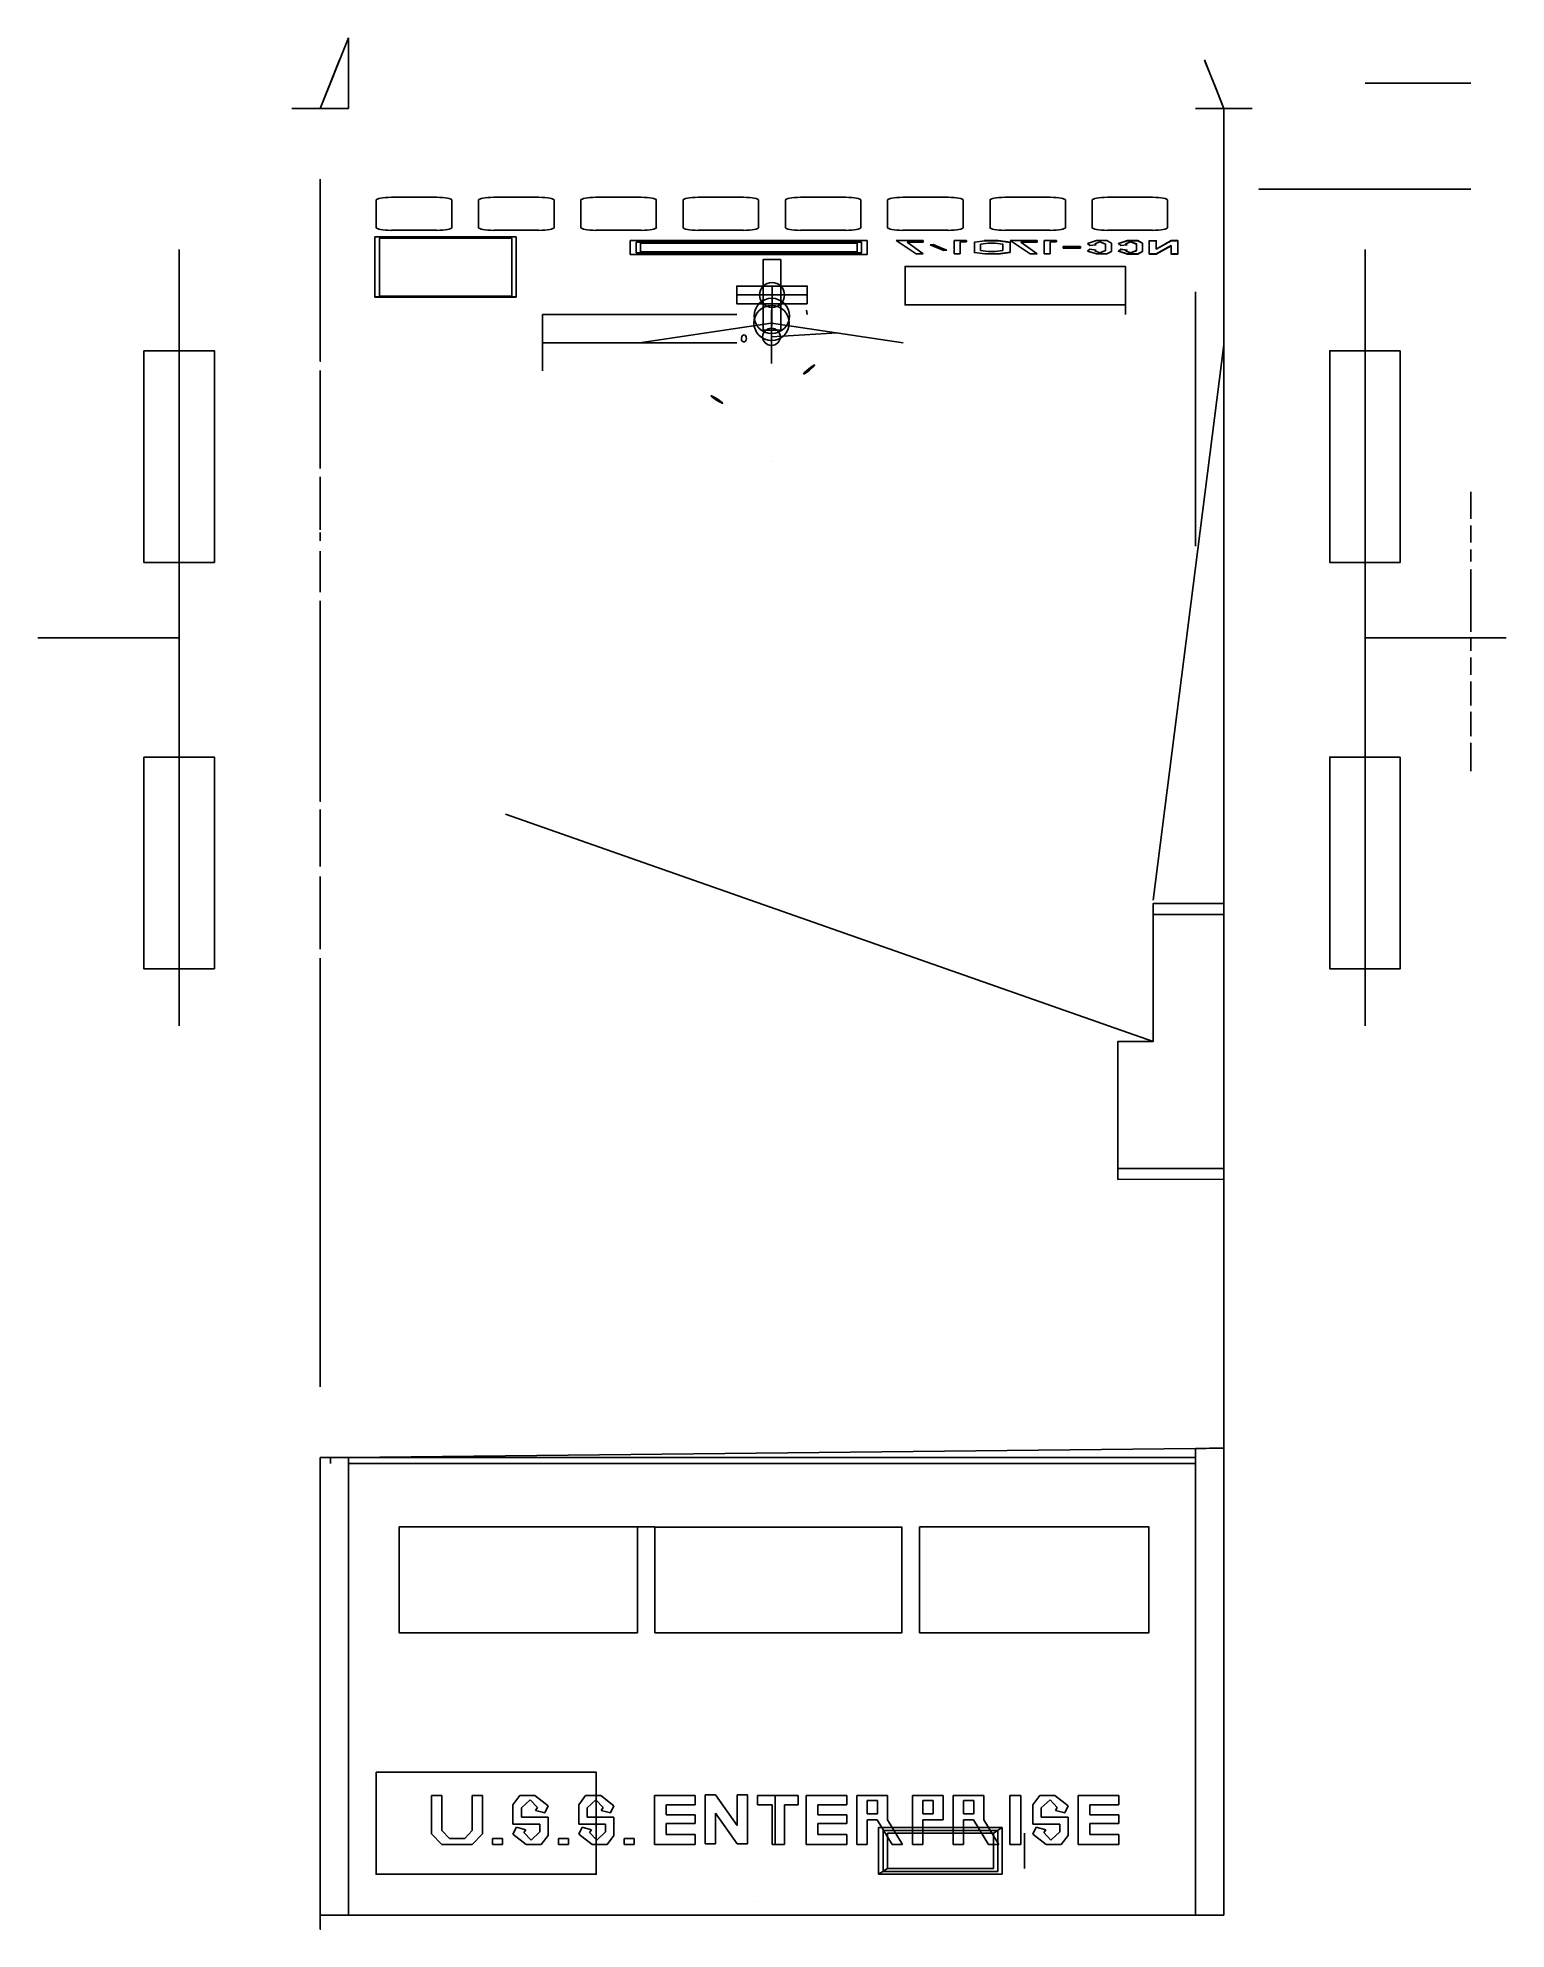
# Model space of a CAD drawing. Header units: inches. Extents: x -4.5 to 5.9, y -13.1 to 0.3.
import ezdxf

# ---------------------------------------------------------------- set-up
doc = ezdxf.new("R2010")
doc.units = ezdxf.units.IN
doc.header["$MEASUREMENT"] = 0

msp = doc.modelspace()

# ---------------------------------------------------------------- linework, layer by layer
for p, q in [((-2.324, 0.273, 7.38), (-2.524, -0.227, 5.097)), ((-2.524, -0.227, 11.802), (-2.324, 0.273, 7.38)), ((-2.324, -0.227, 5.097), (-2.324, 0.273, 7.38)), ((-2.324, -0.227, 11.802), (-2.324, 0.273, 7.38)), ((-2.395, 0.096, 7.617), (-2.464, -0.077, 7.594)), ((-2.456, -0.056, 7.408), (-2.387, 0.117, 7.431)), ((-2.387, 0.117, 7.431), (-2.395, 0.096, 7.617)), ((3.738, 0.117, 7.431), (3.747, 0.096, 7.617)), ((3.808, -0.056, 7.408), (3.738, 0.117, 7.431)), ((3.747, 0.096, 7.617), (3.816, -0.077, 7.594)), ((-2.464, -0.077, 7.594), (-2.456, -0.056, 7.408)), ((3.816, -0.077, 7.594), (3.808, -0.056, 7.408)), ((4.876, -0.048, 5.229), (5.626, -0.048, 5.229)), ((-2.724, -0.227, 7.38), (-2.724, -0.227, 7.58)), ((-2.724, -0.227, 7.58), (-2.524, -0.227, 7.58)), ((-2.524, -0.227, 7.38), (-2.724, -0.227, 7.38)), ((-2.724, -0.227, 7.38), (-2.724, -0.227, 7.58)), ((-2.524, -0.227, 7.58), (-2.524, -0.227, 7.38)), ((-2.324, -0.227, 5.097), (-2.524, -0.227, 5.097)), ((-2.324, -0.227, 11.802), (-2.524, -0.227, 11.802)), ((-2.324, -0.227, 11.802), (-2.324, -0.227, 5.097)), ((4.076, -0.227, 7.58), (3.876, -0.227, 7.58)), ((3.876, -0.227, 7.58), (3.876, -0.227, 7.38)), ((3.876, -0.227, 7.38), (4.076, -0.227, 7.38)), ((4.076, -0.227, 7.38), (4.076, -0.227, 7.58)), ((3.676, -3.327, 5.097), (3.676, -1.527, 5.097)), ((3.676, -1.527, 5.097), (3.676, -3.327, 5.097)), ((3.676, -2.327, 5.097), (3.676, -1.527, 5.097)), ((0.426, -1.687, 6.847), (-0.949, -1.687, 6.847)), ((-0.949, -1.687, 6.847), (-0.949, -2.087, 6.847)), ((0.671, -1.747, 6.262), (-0.262, -1.887, 6.847)), ((0.672, -1.845, 7.015), (1.14, -1.817, 6.555)), ((1.606, -1.887, 6.847), (0.673, -1.747, 6.262)), ((-0.949, -1.887, 6.847), (0.426, -1.887, 6.847)), ((0.676, -2.727, 5.847), (0.676, -2.727, 5.847)), ((3.126, -6.837, 8.451), (3.126, -7.738, 8.451)), ((3.876, -8.417, 8.231), (3.876, -8.337, 8.451)), ((3.676, -9.721, 5.097), (-2.324, -9.784, 5.097)), ((-2.324, -9.784, 5.48), (3.676, -9.721, 5.48)), ((3.676, -9.721, 5.097), (-2.324, -9.784, 5.097)), ((-2.324, -9.784, 5.48), (3.676, -9.721, 5.48)), ((-2.324, -9.784, 5.38), (3.676, -9.721, 5.38)), ((3.676, -9.721, 4.997), (-2.324, -9.784, 4.997)), ((3.876, -9.719, 7.48), (3.676, -9.721, 7.48)), ((3.876, -9.719, 7.48), (3.676, -9.721, 7.48)), ((3.876, -9.719, 7.38), (3.676, -9.721, 7.38)), ((3.676, -9.721, 5.125), (3.676, -9.721, 5.097)), ((3.676, -9.827, 5.097), (3.676, -9.721, 5.097)), ((3.676, -9.721, 7.48), (3.676, -13.027, 7.48)), ((3.676, -9.721, 5.48), (3.676, -9.721, 7.48)), ((3.676, -9.721, 5.48), (3.676, -9.827, 5.48)), ((3.676, -9.721, 5.125), (3.676, -9.721, 5.097)), ((3.676, -9.827, 5.097), (3.676, -9.721, 5.097)), ((3.676, -9.721, 7.48), (3.676, -13.027, 7.48)), ((3.676, -9.721, 5.48), (3.676, -9.721, 7.48)), ((3.676, -9.721, 5.48), (3.676, -9.827, 5.48)), ((3.676, -9.721, 7.38), (3.676, -9.784, 7.38)), ((3.676, -9.827, 4.997), (3.676, -9.721, 4.997)), ((3.676, -9.721, 5.38), (3.676, -9.784, 5.38)), ((3.676, -9.721, 7.38), (3.676, -9.721, 5.38)), ((3.676, -9.721, 4.997), (3.676, -9.721, 5.025)), ((3.876, -13.027, 7.48), (3.876, -9.719, 7.48)), ((3.876, -9.719, 7.48), (3.876, -9.719, 5.125)), ((3.876, -13.027, 7.48), (3.876, -9.719, 7.48)), ((3.876, -9.719, 7.48), (3.876, -9.719, 5.125)), ((3.876, -9.719, 7.38), (3.876, -9.719, 5.025)), ((3.876, -9.719, 7.38), (3.876, -13.027, 7.38)), ((-2.324, -9.784, 7.48), (-2.524, -9.786, 7.48)), ((-2.324, -9.784, 7.48), (-2.524, -9.786, 7.48)), ((-2.324, -9.784, 11.804), (-2.524, -9.784, 11.804)), ((-2.324, -9.784, 7.38), (-2.524, -9.786, 7.38)), ((-2.524, -9.786, 5.14), (-2.524, -9.786, 7.48)), ((-2.524, -9.786, 7.48), (-2.524, -13.027, 7.48)), ((-2.524, -9.786, 5.14), (-2.524, -9.786, 7.48)), ((-2.524, -9.786, 7.38), (-2.524, -13.027, 7.38)), ((-2.524, -9.786, 5.04), (-2.524, -9.786, 7.38)), ((-2.324, -13.027, 7.48), (-2.324, -9.784, 7.48)), ((-2.324, -9.784, 7.48), (-2.324, -9.784, 5.48)), ((-2.324, -13.027, 7.48), (-2.324, -9.784, 7.48)), ((-2.324, -9.784, 7.48), (-2.324, -9.784, 5.48)), ((-2.324, -9.784, 4.997), (-2.324, -9.784, 5.04)), ((-2.324, -9.784, 4.997), (-2.324, -9.827, 4.997)), ((-2.324, -9.784, 5.38), (3.676, -9.784, 5.38)), ((-2.324, -9.784, 7.38), (3.676, -9.784, 7.38)), ((-2.324, -9.784, 7.38), (-2.324, -9.784, 5.38)), ((-2.324, -9.827, 5.097), (3.676, -9.827, 5.097)), ((-2.324, -9.827, 5.48), (3.676, -9.827, 5.48)), ((-2.324, -9.827, 5.097), (3.676, -9.827, 5.097)), ((-2.324, -9.827, 5.48), (3.676, -9.827, 5.48)), ((-2.324, -9.827, 5.05), (-2.324, -9.827, 4.997)), ((-2.324, -9.827, 4.997), (3.676, -9.827, 4.997)), ((-2.324, -9.827, 5.05), (3.676, -9.827, 5.05)), ((3.676, -9.784, 7.38), (3.676, -9.784, 5.38)), ((3.676, -9.827, 5.15), (3.676, -9.827, 5.097)), ((3.676, -9.827, 5.48), (3.676, -9.827, 5.15)), ((3.676, -9.827, 5.15), (3.676, -9.827, 5.097)), ((3.676, -9.827, 5.48), (3.676, -9.827, 5.15)), ((3.676, -9.827, 5.05), (3.676, -9.827, 4.997)), ((2.464, -12.697, 6.908), (2.464, -12.446, 6.61)), ((0.576, -12.927, 7.58), (0.576, -12.927, 7.38)), ((-2.524, -13.027, 7.48), (-2.324, -13.027, 7.48)), ((-2.524, -13.027, 7.48), (-2.324, -13.027, 7.48)), ((-2.524, -13.027, 7.38), (3.876, -13.027, 7.38)), ((3.876, -13.027, 7.48), (3.676, -13.027, 7.48)), ((3.876, -13.027, 7.48), (3.676, -13.027, 7.48))]:
    msp.add_line(p, q)
at = {"extrusion": (-1, -3.67394e-16, 1.10218e-15)}
for p, q in [((-2.324, -0.227, 7.38), (-2.324, 0.273, 7.38)), ((-2.524, -0.727, 8.451), (-2.524, -0.932, 8.011)), ((-2.524, -0.727, 8.451), (-2.524, -1.902, 8.451)), ((-2.524, -0.932, 8.011), (-2.524, -1.902, 8.011)), ((-2.524, -1.902, 8.011), (-2.524, -1.902, 8.451)), ((3.876, -6.358, 10.84), (3.876, -5.837, 7.886)), ((3.876, -6.837, 7.886), (3.876, -5.837, 7.886)), ((-2.524, -6.351, 8.451), (-2.524, -6.351, 8.011)), ((3.876, -6.837, 10.84), (3.876, -6.358, 10.84)), ((3.876, -7.316, 10.84), (3.876, -6.837, 10.84)), ((3.876, -7.837, 7.886), (3.876, -6.837, 7.886)), ((3.876, -7.837, 7.886), (3.876, -7.316, 10.84)), ((3.876, -9.285, 8.451), (3.876, -8.498, 8.451))]:
    msp.add_line(p, q, dxfattribs=at)
at = {"extrusion": (-0.928477, 0.371391, 1.36768e-14)}
for p, q in [((-2.456, -0.056, 7.408), (-2.524, -0.227, 7.38)), ((-2.524, -0.227, 7.58), (-2.464, -0.077, 7.594))]:
    msp.add_line(p, q, dxfattribs=at)
at = {"extrusion": (0.928477, 0.371391, 1.20771e-14)}
for p, q in [((3.808, -0.056, 7.408), (3.876, -0.227, 7.38)), ((3.876, -0.227, 7.58), (3.816, -0.077, 7.594))]:
    msp.add_line(p, q, dxfattribs=at)
at = {"extrusion": (1.712e-15, 0.969925, -0.243405)}
for p, q in [((-2.524, -0.227, 7.38), (-2.324, -0.227, 7.38)), ((-1.637, -1.137, 9.041), (-2.137, -1.137, 9.041)), ((-2.137, -1.137, 9.041), (-2.137, -1.563, 7.343)), ((-1.137, -1.137, 9.041), (-1.637, -1.137, 9.041)), ((-1.137, -1.563, 7.343), (-1.137, -1.137, 9.041)), ((3.179, -1.444, 7.817), (3.179, -1.687, 6.847)), ((-2.137, -1.563, 7.343), (-1.137, -1.563, 7.343))]:
    msp.add_line(p, q, dxfattribs=at)
at = {"extrusion": (-1.47335e-15, 1, -2.22045e-16)}
for p, q in [((-2.324, -0.227, 11.802), (-2.524, -0.227, 11.804)), ((-2.324, -0.227, 5.097), (-2.324, -0.227, 11.804))]:
    msp.add_line(p, q, dxfattribs=at)
at = {"extrusion": (-1.83697e-16, -1, 2.22045e-16)}
for p, q in [((-2.324, -0.227, 11.802), (-2.324, -0.227, 5.097)), ((3.376, -6.837, 8.011), (3.126, -6.837, 8.011)), ((3.376, -6.837, 8.451), (3.126, -6.837, 8.451)), ((3.876, -7.738, 8.451), (3.126, -7.738, 8.451)), ((3.875, -7.815, 8.021), (3.876, -7.738, 8.451)), ((3.876, -8.417, 8.231), (3.876, -8.337, 8.451)), ((3.876, -8.338, 8.013), (3.876, -8.586, 8.011)), ((3.876, -8.338, 8.013), (3.876, -8.417, 8.231)), ((3.214, -13.027, 7.38), (1.714, -13.027, 7.38))]:
    msp.add_line(p, q, dxfattribs=at)
at = {"extrusion": (1.83697e-16, 1, -6.12323e-17)}
for p, q in [((3.876, -0.227, 7.38), (3.676, -0.227, 7.38)), ((3.876, -0.227, 7.58), (3.676, -0.227, 7.58))]:
    msp.add_line(p, q, dxfattribs=at)
at = {"extrusion": (-4.64133e-15, 0.969925, -0.243405)}
msp.add_line((3.876, -0.227, 7.38), (3.676, -0.227, 7.38), dxfattribs=at)
at = {"extrusion": (1, -1.83697e-16, -4.28626e-16)}
for p, q in [((3.876, -9.719, 7.38), (3.876, -0.227, 7.38)), ((3.876, -9.719, 7.48), (3.876, -9.719, 7.58)), ((3.876, -9.719, 7.48), (3.876, -9.719, 7.38)), ((-2.451, -9.784, 11.607), (-2.451, -9.827, 11.607)), ((-2.451, -9.784, 11.607), (-2.451, -9.827, 11.607))]:
    msp.add_line(p, q, dxfattribs=at)
at = {"color": 250, "extrusion": (-1, 1.83697e-16, 3.06162e-16)}
for p, q in [((-2.524, -0.727, 9.201), (-2.524, -0.727, 10.401)), ((-2.524, -0.727, 9.201), (-2.524, -0.877, 9.201)), ((-2.524, -0.727, 10.401), (-2.524, -0.877, 10.401)), ((-2.524, -0.877, 9.201), (-2.524, -0.877, 9.951)), ((-2.524, -0.877, 10.401), (-2.524, -1.198, 9.651)), ((-2.524, -1.198, 9.201), (-2.524, -0.877, 9.951)), ((-2.524, -1.198, 10.401), (-2.524, -1.198, 9.651)), ((-2.524, -1.348, 9.201), (-2.524, -1.198, 9.201)), ((-2.524, -1.198, 9.201), (-2.524, -1.348, 9.201)), ((-2.524, -1.348, 10.401), (-2.524, -1.198, 10.401)), ((-2.524, -1.348, 9.201), (-2.524, -1.348, 10.401)), ((-2.524, -1.498, 9.426), (-2.524, -1.599, 9.201)), ((-2.524, -1.498, 10.176), (-2.524, -1.599, 10.401)), ((-2.524, -1.498, 10.176), (-2.524, -1.498, 9.426)), ((-2.524, -1.599, 9.201), (-2.524, -1.822, 9.201)), ((-2.524, -1.599, 10.401), (-2.524, -1.822, 10.401)), ((-2.524, -1.753, 9.306), (-2.524, -1.622, 9.506)), ((-2.524, -1.622, 9.506), (-2.524, -1.622, 10.106)), ((-2.524, -1.753, 10.295), (-2.524, -1.622, 10.095)), ((-2.524, -1.622, 10.095), (-2.524, -1.622, 9.495)), ((-2.524, -1.857, 9.496), (-2.524, -1.753, 9.306)), ((-2.524, -1.857, 10.105), (-2.524, -1.753, 10.295)), ((-2.524, -1.822, 9.201), (-2.524, -2.018, 9.45)), ((-2.524, -1.822, 10.401), (-2.524, -2.018, 10.151)), ((-2.524, -1.967, 9.622), (-2.524, -1.829, 9.564)), ((-2.524, -1.829, 9.564), (-2.524, -1.857, 9.496)), ((-2.524, -1.967, 9.979), (-2.524, -1.829, 10.037)), ((-2.524, -1.829, 10.037), (-2.524, -1.857, 10.105)), ((-2.524, -2.018, 9.45), (-2.524, -1.967, 9.622)), ((-2.524, -2.018, 10.151), (-2.524, -1.967, 9.979)), ((-2.524, -2.168, 9.426), (-2.524, -2.269, 9.201)), ((-2.524, -2.168, 10.176), (-2.524, -2.269, 10.401)), ((-2.524, -2.168, 10.176), (-2.524, -2.168, 9.426)), ((-2.524, -2.269, 9.201), (-2.524, -2.492, 9.201)), ((-2.524, -2.269, 10.401), (-2.524, -2.492, 10.401)), ((-2.524, -2.423, 9.306), (-2.524, -2.292, 9.506)), ((-2.524, -2.292, 9.506), (-2.524, -2.292, 10.106)), ((-2.524, -2.423, 10.295), (-2.524, -2.292, 10.095)), ((-2.524, -2.292, 10.095), (-2.524, -2.292, 9.495)), ((-2.524, -2.527, 9.496), (-2.524, -2.423, 9.306)), ((-2.524, -2.527, 10.105), (-2.524, -2.423, 10.295)), ((-2.524, -2.492, 9.201), (-2.524, -2.688, 9.45)), ((-2.524, -2.492, 10.401), (-2.524, -2.688, 10.151)), ((-2.524, -2.637, 9.622), (-2.524, -2.499, 9.564)), ((-2.524, -2.499, 9.564), (-2.524, -2.527, 9.496)), ((-2.524, -2.637, 9.979), (-2.524, -2.499, 10.037)), ((-2.524, -2.499, 10.037), (-2.524, -2.527, 10.105)), ((-2.524, -2.688, 9.45), (-2.524, -2.637, 9.622)), ((-2.524, -2.688, 10.151), (-2.524, -2.637, 9.979)), ((-2.524, -2.838, 9.801), (-2.524, -2.838, 9.726)), ((-2.524, -2.838, 9.801), (-2.524, -2.838, 9.876)), ((-2.524, -2.838, 9.876), (-2.524, -3.213, 9.876)), ((-2.524, -2.838, 9.726), (-2.524, -3.213, 9.726)), ((-2.524, -3.213, 9.726), (-2.524, -3.213, 9.876)), ((-2.524, -3.363, 10.401), (-2.524, -3.479, 10.401)), ((-2.524, -3.499, 10.274), (-2.524, -3.363, 10.274)), ((-2.524, -3.363, 10.274), (-2.524, -3.363, 10.401)), ((-2.524, -3.479, 10.401), (-2.524, -3.629, 10.401)), ((-2.524, -3.629, 9.201), (-2.524, -3.499, 9.201)), ((-2.524, -3.499, 9.201), (-2.524, -3.499, 10.274)), ((-2.524, -3.629, 10.401), (-2.524, -3.629, 9.201)), ((-2.524, -3.779, 10.401), (-2.524, -4.367, 10.401)), ((-2.524, -3.779, 9.201), (-2.524, -3.929, 9.201)), ((-2.524, -3.779, 10.401), (-2.524, -3.779, 10.251)), ((-2.524, -3.779, 10.251), (-2.524, -4.131, 10.251)), ((-2.524, -4.131, 10.251), (-2.524, -3.779, 9.201)), ((-2.524, -3.929, 9.201), (-2.524, -4.367, 10.401)), ((-2.524, -4.367, 9.351), (-2.524, -4.627, 9.201)), ((-2.524, -4.367, 10.251), (-2.524, -4.627, 10.401)), ((-2.524, -4.367, 10.251), (-2.524, -4.367, 9.351)), ((-2.524, -4.524, 9.51), (-2.524, -4.69, 9.414)), ((-2.524, -4.524, 10.087), (-2.524, -4.69, 10.184)), ((-2.524, -4.524, 10.087), (-2.524, -4.524, 9.51)), ((-2.524, -4.627, 10.401), (-2.524, -4.927, 10.401)), ((-2.524, -4.627, 9.201), (-2.524, -4.902, 9.201)), ((-2.524, -4.69, 10.184), (-2.524, -4.838, 10.184)), ((-2.524, -4.69, 9.414), (-2.524, -4.838, 9.414)), ((-2.524, -5.005, 9.51), (-2.524, -4.838, 9.414)), ((-2.524, -5.005, 10.087), (-2.524, -4.838, 10.184)), ((-2.524, -5.136, 9.335), (-2.524, -4.914, 9.207)), ((-2.524, -5.136, 10.266), (-2.524, -4.914, 10.394)), ((-2.524, -5.005, 10.087), (-2.524, -5.005, 9.51)), ((-2.524, -5.136, 9.801), (-2.524, -5.136, 10.266)), ((-2.524, -5.136, 10.203), (-2.524, -5.136, 9.335)), ((-2.524, -5.447, 10.274), (-2.524, -5.311, 10.274)), ((-2.524, -5.311, 10.274), (-2.524, -5.311, 10.401)), ((-2.524, -5.311, 10.401), (-2.524, -5.577, 10.401)), ((-2.524, -5.447, 9.201), (-2.524, -5.447, 10.274)), ((-2.524, -5.447, 9.201), (-2.524, -5.577, 9.201)), ((-2.524, -5.577, 10.401), (-2.524, -5.577, 9.201)), ((-2.524, -5.883, 9.801), (-2.524, -5.733, 9.541)), ((-2.524, -5.733, 9.541), (-2.524, -5.798, 9.503)), ((-2.524, -5.798, 9.503), (-2.524, -6.098, 10.023)), ((-2.524, -5.883, 9.801), (-2.524, -6.033, 10.06)), ((-2.524, -6.098, 10.023), (-2.524, -6.033, 10.06)), ((-2.524, -6.248, 10.401), (-2.524, -6.248, 10.251)), ((-2.524, -6.248, 10.251), (-2.524, -6.599, 10.251)), ((-2.524, -6.599, 10.251), (-2.524, -6.248, 9.201)), ((-2.524, -6.248, 10.401), (-2.524, -6.836, 10.401)), ((-2.524, -6.398, 9.201), (-2.524, -6.248, 9.201)), ((-2.524, -6.398, 9.201), (-2.524, -6.836, 10.401))]:
    msp.add_line(p, q, dxfattribs=at)
at = {"extrusion": (1, 1.04157e-15, -1.11826e-15)}
for p, q in [((3.876, -0.727, 8.451), (3.876, -0.932, 8.011)), ((3.876, -0.727, 8.451), (3.876, -1.902, 8.451)), ((3.876, -0.932, 8.011), (3.876, -5.859, 8.011))]:
    msp.add_line(p, q, dxfattribs=at)
at = {"extrusion": (1.81435e-16, 0.987688, 0.156434)}
for p, q in [((-2.127, -0.875, 9.893), (-2.127, -1.071, 11.132)), ((-1.699, -0.856, 9.774), (-2.02, -0.856, 9.774)), ((-1.592, -1.071, 11.132), (-1.592, -0.875, 9.893)), ((-1.402, -0.875, 9.893), (-1.402, -1.071, 11.132)), ((-0.975, -0.856, 9.774), (-1.295, -0.856, 9.774)), ((-0.868, -1.071, 11.132), (-0.868, -0.875, 9.893)), ((-0.678, -0.875, 9.893), (-0.678, -1.071, 11.132)), ((-0.25, -0.856, 9.774), (-0.571, -0.856, 9.774)), ((-0.144, -1.071, 11.132), (-0.144, -0.875, 9.893)), ((0.046, -0.875, 9.893), (0.046, -1.071, 11.132)), ((0.474, -0.856, 9.774), (0.153, -0.856, 9.774)), ((0.581, -1.071, 11.132), (0.581, -0.875, 9.893)), ((0.771, -0.875, 9.893), (0.771, -1.071, 11.132)), ((1.198, -0.856, 9.774), (0.878, -0.856, 9.774)), ((1.305, -1.071, 11.132), (1.305, -0.875, 9.893)), ((1.495, -0.875, 9.893), (1.495, -1.071, 11.132)), ((1.923, -0.856, 9.774), (1.602, -0.856, 9.774)), ((2.03, -1.071, 11.132), (2.03, -0.875, 9.893)), ((2.22, -0.875, 9.893), (2.22, -1.071, 11.132)), ((2.647, -0.856, 9.774), (2.326, -0.856, 9.774)), ((2.754, -1.071, 11.132), (2.754, -0.875, 9.893)), ((2.944, -0.875, 9.893), (2.944, -1.071, 11.132)), ((3.371, -0.856, 9.774), (3.051, -0.856, 9.774)), ((3.478, -1.071, 11.132), (3.478, -0.875, 9.893)), ((-1.699, -1.09, 11.251), (-2.02, -1.09, 11.251)), ((-0.975, -1.09, 11.251), (-1.295, -1.09, 11.251)), ((-0.25, -1.09, 11.251), (-0.571, -1.09, 11.251)), ((0.474, -1.09, 11.251), (0.153, -1.09, 11.251)), ((1.198, -1.09, 11.251), (0.878, -1.09, 11.251)), ((1.923, -1.09, 11.251), (1.602, -1.09, 11.251)), ((2.647, -1.09, 11.251), (2.326, -1.09, 11.251)), ((3.371, -1.09, 11.251), (3.051, -1.09, 11.251))]:
    msp.add_line(p, q, dxfattribs=at)
at = {"color": 250, "extrusion": (1, -1.83697e-16, -4.28626e-16)}
msp.add_line((-2.524, -1.198, 10.401), (-2.524, -1.198, 9.801), dxfattribs=at)
at = {"color": 250, "extrusion": (1.7824e-16, 0.970296, -0.241922)}
for p, q in [((1.698, -1.258, 8.56), (1.555, -1.163, 8.94)), ((1.747, -1.163, 8.94), (1.555, -1.163, 8.94)), ((1.747, -1.175, 8.892), (1.632, -1.175, 8.892)), ((1.632, -1.175, 8.892), (1.747, -1.258, 8.56)), ((1.747, -1.163, 8.94), (1.747, -1.175, 8.892)), ((1.796, -1.193, 8.82), (1.817, -1.19, 8.832)), ((1.894, -1.234, 8.656), (1.796, -1.193, 8.82)), ((1.866, -1.211, 8.75), (1.817, -1.19, 8.832)), ((1.966, -1.163, 8.94), (1.966, -1.258, 8.56)), ((2.053, -1.163, 8.94), (1.966, -1.163, 8.94)), ((2.009, -1.258, 8.56), (2.009, -1.173, 8.9)), ((2.009, -1.173, 8.9), (2.053, -1.173, 8.9)), ((2.053, -1.173, 8.9), (2.053, -1.163, 8.94)), ((2.11, -1.174, 8.897), (2.183, -1.164, 8.938)), ((2.11, -1.211, 8.75), (2.11, -1.174, 8.897)), ((2.11, -1.179, 8.877), (2.11, -1.248, 8.602)), ((2.153, -1.188, 8.841), (2.208, -1.181, 8.871)), ((2.153, -1.188, 8.841), (2.153, -1.234, 8.658)), ((2.277, -1.163, 8.94), (2.179, -1.163, 8.94)), ((2.256, -1.181, 8.871), (2.208, -1.181, 8.871)), ((2.31, -1.188, 8.841), (2.256, -1.181, 8.871)), ((2.362, -1.175, 8.892), (2.277, -1.163, 8.94)), ((2.31, -1.188, 8.841), (2.31, -1.234, 8.658)), ((2.554, -1.163, 8.94), (2.362, -1.163, 8.94)), ((2.505, -1.258, 8.56), (2.362, -1.163, 8.94)), ((2.362, -1.175, 8.892), (2.362, -1.246, 8.607)), ((2.554, -1.175, 8.892), (2.439, -1.175, 8.892)), ((2.439, -1.175, 8.892), (2.554, -1.258, 8.56)), ((2.554, -1.163, 8.94), (2.554, -1.175, 8.892)), ((2.652, -1.163, 8.94), (2.603, -1.163, 8.94)), ((2.603, -1.163, 8.94), (2.603, -1.258, 8.56)), ((2.645, -1.258, 8.56), (2.645, -1.173, 8.9)), ((2.645, -1.173, 8.9), (2.69, -1.173, 8.9)), ((2.69, -1.163, 8.94), (2.652, -1.163, 8.94)), ((2.69, -1.173, 8.9), (2.69, -1.163, 8.94)), ((2.861, -1.205, 8.774), (2.739, -1.205, 8.774)), ((2.739, -1.217, 8.726), (2.739, -1.205, 8.774)), ((2.861, -1.211, 8.75), (2.861, -1.205, 8.774)), ((2.974, -1.163, 8.94), (2.91, -1.183, 8.861)), ((2.91, -1.183, 8.861), (2.927, -1.197, 8.806)), ((2.927, -1.197, 8.806), (2.972, -1.192, 8.825)), ((2.963, -1.187, 8.846), (2.997, -1.172, 8.906)), ((2.972, -1.192, 8.825), (2.963, -1.187, 8.846)), ((3.047, -1.163, 8.94), (2.974, -1.163, 8.94)), ((2.997, -1.172, 8.906), (3.039, -1.188, 8.843)), ((3.039, -1.234, 8.656), (3.039, -1.187, 8.847)), ((3.039, -1.188, 8.843), (3.039, -1.235, 8.653)), ((3.08, -1.181, 8.869), (3.047, -1.163, 8.94)), ((3.08, -1.181, 8.869), (3.08, -1.24, 8.631)), ((3.193, -1.163, 8.94), (3.129, -1.183, 8.861)), ((3.129, -1.183, 8.861), (3.146, -1.197, 8.806)), ((3.146, -1.197, 8.806), (3.191, -1.192, 8.825)), ((3.181, -1.187, 8.846), (3.216, -1.172, 8.906)), ((3.191, -1.192, 8.825), (3.181, -1.187, 8.846)), ((3.266, -1.163, 8.94), (3.193, -1.163, 8.94)), ((3.216, -1.172, 8.906), (3.258, -1.188, 8.843)), ((3.258, -1.234, 8.656), (3.258, -1.187, 8.847)), ((3.258, -1.188, 8.843), (3.258, -1.235, 8.653)), ((3.299, -1.181, 8.869), (3.266, -1.163, 8.94)), ((3.299, -1.181, 8.869), (3.299, -1.24, 8.631)), ((3.397, -1.163, 8.94), (3.397, -1.223, 8.702)), ((1.698, -1.258, 8.56), (1.747, -1.258, 8.56)), ((1.866, -1.211, 8.75), (1.915, -1.231, 8.667)), ((1.915, -1.231, 8.667), (1.894, -1.234, 8.656)), ((2.009, -1.258, 8.56), (1.966, -1.258, 8.56)), ((2.11, -1.248, 8.602), (2.183, -1.258, 8.562)), ((2.153, -1.234, 8.658), (2.208, -1.241, 8.627)), ((2.277, -1.258, 8.56), (2.187, -1.258, 8.56)), ((2.256, -1.241, 8.627), (2.208, -1.241, 8.627)), ((2.31, -1.234, 8.658), (2.256, -1.241, 8.627)), ((2.362, -1.246, 8.607), (2.277, -1.258, 8.56)), ((2.554, -1.258, 8.56), (2.505, -1.258, 8.56)), ((2.603, -1.258, 8.56), (2.645, -1.258, 8.56)), ((2.861, -1.217, 8.726), (2.739, -1.217, 8.726)), ((2.861, -1.211, 8.75), (2.861, -1.217, 8.726)), ((2.91, -1.239, 8.639), (2.927, -1.225, 8.693)), ((2.974, -1.258, 8.56), (2.91, -1.239, 8.639)), ((2.927, -1.225, 8.693), (2.972, -1.23, 8.675)), ((2.972, -1.23, 8.675), (2.963, -1.235, 8.653)), ((2.963, -1.235, 8.653), (2.997, -1.25, 8.593)), ((3.047, -1.258, 8.56), (2.974, -1.258, 8.56)), ((2.997, -1.25, 8.593), (3.039, -1.234, 8.656)), ((3.08, -1.24, 8.631), (3.047, -1.258, 8.56)), ((3.129, -1.239, 8.639), (3.146, -1.225, 8.693)), ((3.193, -1.258, 8.56), (3.129, -1.239, 8.639)), ((3.146, -1.225, 8.693), (3.191, -1.23, 8.675)), ((3.191, -1.23, 8.675), (3.181, -1.235, 8.653)), ((3.181, -1.235, 8.653), (3.216, -1.25, 8.593)), ((3.266, -1.258, 8.56), (3.193, -1.258, 8.56)), ((3.216, -1.25, 8.593), (3.258, -1.234, 8.656)), ((3.299, -1.24, 8.631), (3.266, -1.258, 8.56)), ((3.348, -1.258, 8.56), (3.397, -1.258, 8.56))]:
    msp.add_line(p, q, dxfattribs=at)
at = {"extrusion": (-0.035135, -2.02166e-16, -0.999383)}
for p, q in [((-3.524, -1.227, 7.428), (-3.524, -6.727, 7.428)), ((-3.524, -3.977, 7.428), (-4.524, -3.977, 7.463))]:
    msp.add_line(p, q, dxfattribs=at)
at = {"color": 52}
for p, q in [((0.613, -1.298, 4.635), (0.613, -1.392, 4.729)), ((0.926, -1.548, 4.729), (0.426, -1.548, 4.729)), ((0.676, -1.548, 4.729), (0.672, -1.845, 7.015))]:
    msp.add_line(p, q, dxfattribs=at)
at = {"extrusion": (0.035135, -1.56031e-17, -0.999383)}
for p, q in [((4.876, -1.227, 7.428), (4.876, -6.727, 7.428)), ((4.876, -3.977, 7.428), (5.876, -3.977, 7.463))]:
    msp.add_line(p, q, dxfattribs=at)
at = {"extrusion": (-1, -5.93775e-15, 1.45376e-15)}
for p, q in [((-3.524, -1.554, 7.428), (-3.524, -1.943, 5.979)), ((-3.524, -1.943, 5.979), (-3.524, -2.072, 5.496)), ((-3.524, -4.822, 5.979), (-3.524, -4.693, 5.496)), ((-3.524, -4.822, 5.979), (-3.524, -5.21, 7.428))]:
    msp.add_line(p, q, dxfattribs=at)
at = {"extrusion": (1, -6.27786e-16, 2.22045e-16)}
for p, q in [((4.876, -1.554, 7.428), (4.876, -1.943, 5.979)), ((4.876, -1.943, 5.979), (4.876, -2.072, 5.496)), ((4.876, -4.822, 5.979), (4.876, -4.693, 5.496)), ((4.876, -4.822, 5.979), (4.876, -5.21, 7.428))]:
    msp.add_line(p, q, dxfattribs=at)
at = {"color": 52, "extrusion": (-4.29631e-16, -0.243405, -0.969925)}
msp.add_line((0.672, -2.033, 7.063), (0.672, -1.657, 6.968), dxfattribs=at)
at = {"color": 52, "extrusion": (1.712e-15, 0.969925, -0.243405)}
msp.add_line((0.926, -1.687, 6.847), (0.919, -1.657, 6.968), dxfattribs=at)
at = {"extrusion": (-1, -1.45349e-16, 7.5086e-16)}
msp.add_line((3.676, -1.687, 6.847), (3.676, -2.087, 6.847), dxfattribs=at)
at = {"extrusion": (1, 1.45349e-16, -7.34788e-16)}
for p, q in [((3.876, -1.902, 8.011), (3.376, -5.837, 7.886)), ((3.876, -1.902, 8.451), (3.876, -5.937, 8.451)), ((3.876, -6.358, 10.84), (3.876, -5.837, 7.886)), ((3.876, -8.337, 8.451), (3.876, -7.738, 8.451))]:
    msp.add_line(p, q, dxfattribs=at)
at = {"color": 250, "extrusion": (-1, 4.89859e-16, 6.12323e-17)}
for p, q in [((-2.524, -2.144, 7.966), (-2.524, -2.083, 8.071)), ((-2.524, -2.083, 8.451), (-2.524, -2.144, 8.451)), ((-2.524, -2.083, 8.071), (-2.524, -2.083, 8.451)), ((-2.524, -2.144, 7.966), (-2.524, -2.189, 7.966)), ((-2.524, -2.189, 8.026), (-2.524, -2.144, 8.105)), ((-2.524, -2.144, 8.451), (-2.524, -2.144, 8.105)), ((-2.524, -2.189, 8.026), (-2.524, -2.28, 8.026)), ((-2.524, -2.326, 7.966), (-2.524, -2.189, 7.966)), ((-2.524, -2.28, 8.026), (-2.524, -2.326, 8.105)), ((-2.524, -2.326, 7.966), (-2.524, -2.386, 8.071)), ((-2.524, -2.326, 8.451), (-2.524, -2.326, 8.105)), ((-2.524, -2.326, 8.451), (-2.524, -2.386, 8.451)), ((-2.524, -2.386, 8.451), (-2.524, -2.386, 8.071)), ((-2.524, -2.447, 7.966), (-2.524, -2.507, 7.966)), ((-2.524, -2.507, 8.026), (-2.524, -2.447, 8.026)), ((-2.524, -2.447, 8.026), (-2.524, -2.447, 7.966)), ((-2.524, -2.507, 7.966), (-2.524, -2.507, 8.026)), ((-2.524, -2.568, 8.36), (-2.524, -2.609, 8.451)), ((-2.524, -2.647, 7.966), (-2.524, -2.568, 8.066)), ((-2.524, -2.568, 8.066), (-2.524, -2.589, 8.136)), ((-2.524, -2.568, 8.168), (-2.524, -2.728, 8.168)), ((-2.524, -2.568, 8.36), (-2.524, -2.568, 8.168)), ((-2.524, -2.645, 8.112), (-2.524, -2.589, 8.136)), ((-2.524, -2.609, 8.451), (-2.524, -2.699, 8.451)), ((-2.524, -2.671, 8.408), (-2.524, -2.618, 8.327)), ((-2.524, -2.618, 8.327), (-2.524, -2.618, 8.238)), ((-2.524, -2.618, 8.238), (-2.524, -2.778, 8.238)), ((-2.524, -2.645, 8.112), (-2.524, -2.633, 8.085)), ((-2.524, -2.633, 8.085), (-2.524, -2.675, 8.008)), ((-2.524, -2.647, 7.966), (-2.524, -2.738, 7.966)), ((-2.524, -2.713, 8.331), (-2.524, -2.671, 8.408)), ((-2.524, -2.675, 8.008), (-2.524, -2.728, 8.089)), ((-2.524, -2.699, 8.451), (-2.524, -2.778, 8.35)), ((-2.524, -2.702, 8.304), (-2.524, -2.713, 8.331)), ((-2.524, -2.702, 8.304), (-2.524, -2.758, 8.28)), ((-2.524, -2.728, 8.089), (-2.524, -2.728, 8.168)), ((-2.524, -2.778, 8.057), (-2.524, -2.738, 7.966)), ((-2.524, -2.778, 8.35), (-2.524, -2.758, 8.28)), ((-2.524, -2.778, 8.057), (-2.524, -2.778, 8.168)), ((-2.524, -2.778, 8.168), (-2.524, -2.778, 8.238)), ((-2.524, -2.899, 8.026), (-2.524, -2.839, 8.026)), ((-2.524, -2.839, 8.026), (-2.524, -2.839, 7.966)), ((-2.524, -2.839, 7.966), (-2.524, -2.899, 7.966)), ((-2.524, -2.899, 7.966), (-2.524, -2.899, 8.026)), ((-2.524, -2.96, 8.36), (-2.524, -3.001, 8.451)), ((-2.524, -3.039, 7.966), (-2.524, -2.96, 8.066)), ((-2.524, -2.96, 8.066), (-2.524, -2.981, 8.136)), ((-2.524, -2.96, 8.208), (-2.524, -2.96, 8.238)), ((-2.524, -2.96, 8.238), (-2.524, -2.96, 8.168)), ((-2.524, -2.96, 8.168), (-2.524, -3.12, 8.168)), ((-2.524, -2.96, 8.36), (-2.524, -2.96, 8.238)), ((-2.524, -3.037, 8.112), (-2.524, -2.981, 8.136)), ((-2.524, -3.001, 8.451), (-2.524, -3.091, 8.451)), ((-2.524, -3.063, 8.408), (-2.524, -3.011, 8.327)), ((-2.524, -3.011, 8.327), (-2.524, -3.011, 8.238)), ((-2.524, -3.011, 8.238), (-2.524, -3.171, 8.238)), ((-2.524, -3.037, 8.112), (-2.524, -3.025, 8.085)), ((-2.524, -3.025, 8.085), (-2.524, -3.068, 8.008)), ((-2.524, -3.039, 7.966), (-2.524, -3.13, 7.966)), ((-2.524, -3.106, 8.331), (-2.524, -3.063, 8.408)), ((-2.524, -3.068, 8.008), (-2.524, -3.12, 8.089)), ((-2.524, -3.091, 8.451), (-2.524, -3.171, 8.35)), ((-2.524, -3.094, 8.304), (-2.524, -3.106, 8.331)), ((-2.524, -3.094, 8.304), (-2.524, -3.15, 8.28)), ((-2.524, -3.12, 8.089), (-2.524, -3.12, 8.168)), ((-2.524, -3.171, 8.057), (-2.524, -3.13, 7.966)), ((-2.524, -3.171, 8.35), (-2.524, -3.15, 8.28)), ((-2.524, -3.171, 8.057), (-2.524, -3.171, 8.168)), ((-2.524, -3.171, 8.168), (-2.524, -3.171, 8.238)), ((-2.524, -3.291, 8.026), (-2.524, -3.231, 8.026)), ((-2.524, -3.231, 8.026), (-2.524, -3.231, 7.966)), ((-2.524, -3.231, 7.966), (-2.524, -3.291, 7.966)), ((-2.524, -3.291, 7.966), (-2.524, -3.291, 8.026)), ((-2.524, -3.412, 7.966), (-2.524, -3.412, 8.451)), ((-2.524, -3.412, 8.451), (-2.524, -3.655, 8.451)), ((-2.524, -3.412, 7.966), (-2.524, -3.655, 7.966)), ((-2.524, -3.655, 8.36), (-2.524, -3.482, 8.36)), ((-2.524, -3.482, 8.258), (-2.524, -3.655, 8.258)), ((-2.524, -3.482, 8.172), (-2.524, -3.655, 8.172)), ((-2.524, -3.482, 8.066), (-2.524, -3.655, 8.066)), ((-2.524, -3.482, 8.36), (-2.524, -3.482, 8.258)), ((-2.524, -3.482, 8.172), (-2.524, -3.482, 8.066)), ((-2.524, -3.655, 8.36), (-2.524, -3.655, 8.451)), ((-2.524, -3.655, 8.258), (-2.524, -3.655, 8.172)), ((-2.524, -3.655, 8.066), (-2.524, -3.655, 7.966)), ((-2.524, -3.715, 7.973), (-2.524, -3.715, 8.458)), ((-2.524, -3.776, 8.458), (-2.524, -3.715, 8.458)), ((-2.524, -3.715, 7.973), (-2.524, -3.776, 7.973)), ((-2.524, -3.776, 7.973), (-2.524, -3.776, 8.276)), ((-2.524, -3.776, 8.458), (-2.524, -3.906, 8.155)), ((-2.524, -3.906, 7.973), (-2.524, -3.776, 8.276)), ((-2.524, -3.906, 8.458), (-2.524, -3.906, 8.155)), ((-2.524, -3.906, 8.458), (-2.524, -3.966, 8.458)), ((-2.524, -3.906, 7.973), (-2.524, -3.966, 7.973)), ((-2.524, -3.966, 7.973), (-2.524, -3.966, 8.458)), ((-2.524, -4.027, 8.451), (-2.524, -4.27, 8.451)), ((-2.524, -4.027, 8.451), (-2.524, -4.027, 8.36)), ((-2.524, -4.027, 8.36), (-2.524, -4.113, 8.36)), ((-2.524, -4.113, 8.36), (-2.524, -4.113, 7.966)), ((-2.524, -4.113, 7.966), (-2.524, -4.188, 7.966)), ((-2.524, -4.27, 8.36), (-2.524, -4.188, 8.36)), ((-2.524, -4.188, 8.36), (-2.524, -4.188, 7.966)), ((-2.524, -4.27, 8.451), (-2.524, -4.27, 8.36)), ((-2.524, -4.316, 7.966), (-2.524, -4.316, 8.451)), ((-2.524, -4.316, 8.451), (-2.524, -4.559, 8.451)), ((-2.524, -4.316, 7.966), (-2.524, -4.559, 7.966)), ((-2.524, -4.559, 8.36), (-2.524, -4.386, 8.36)), ((-2.524, -4.386, 8.258), (-2.524, -4.559, 8.258)), ((-2.524, -4.386, 8.172), (-2.524, -4.559, 8.172)), ((-2.524, -4.386, 8.066), (-2.524, -4.559, 8.066)), ((-2.524, -4.386, 8.36), (-2.524, -4.386, 8.258)), ((-2.524, -4.386, 8.172), (-2.524, -4.386, 8.066)), ((-2.524, -4.559, 8.36), (-2.524, -4.559, 8.451)), ((-2.524, -4.559, 8.258), (-2.524, -4.559, 8.172)), ((-2.524, -4.559, 8.066), (-2.524, -4.559, 7.966)), ((-2.524, -4.619, 7.966), (-2.524, -4.619, 8.451)), ((-2.524, -4.619, 8.451), (-2.524, -4.801, 8.451)), ((-2.524, -4.619, 8.451), (-2.524, -4.741, 8.451)), ((-2.524, -4.619, 7.966), (-2.524, -4.68, 7.966)), ((-2.524, -4.619, 8.451), (-2.524, -4.619, 8.4)), ((-2.524, -4.68, 7.966), (-2.524, -4.68, 8.209)), ((-2.524, -4.68, 8.269), (-2.524, -4.68, 8.4)), ((-2.524, -4.68, 8.4), (-2.524, -4.742, 8.4)), ((-2.524, -4.68, 8.269), (-2.524, -4.742, 8.269)), ((-2.524, -4.68, 8.209), (-2.524, -4.741, 8.209)), ((-2.524, -4.801, 8.451), (-2.524, -4.741, 8.451)), ((-2.524, -4.741, 8.209), (-2.524, -4.831, 7.966)), ((-2.524, -4.742, 8.4), (-2.524, -4.742, 8.269)), ((-2.524, -4.801, 8.209), (-2.524, -4.801, 8.451)), ((-2.524, -4.801, 8.4), (-2.524, -4.801, 8.287)), ((-2.524, -4.801, 8.209), (-2.524, -4.801, 8.269)), ((-2.524, -4.891, 7.966), (-2.524, -4.801, 8.209)), ((-2.524, -4.891, 7.966), (-2.524, -4.831, 7.966)), ((-2.524, -4.861, 7.966), (-2.524, -4.891, 7.966)), ((-2.524, -4.952, 7.966), (-2.524, -4.952, 8.451)), ((-2.524, -4.952, 8.451), (-2.524, -5.134, 8.451)), ((-2.524, -4.952, 7.966), (-2.524, -5.012, 7.966)), ((-2.524, -5.012, 7.966), (-2.524, -5.012, 8.209)), ((-2.524, -5.012, 8.269), (-2.524, -5.012, 8.4)), ((-2.524, -5.012, 8.4), (-2.524, -5.074, 8.4)), ((-2.524, -5.012, 8.269), (-2.524, -5.074, 8.269)), ((-2.524, -5.012, 8.209), (-2.524, -5.134, 8.209)), ((-2.524, -5.074, 8.4), (-2.524, -5.074, 8.269)), ((-2.524, -5.134, 8.209), (-2.524, -5.134, 8.451)), ((-2.524, -5.134, 8.4), (-2.524, -5.134, 8.287)), ((-2.524, -5.134, 8.209), (-2.524, -5.134, 8.269)), ((-2.524, -5.194, 7.966), (-2.524, -5.194, 8.451)), ((-2.524, -5.194, 8.451), (-2.524, -5.376, 8.451)), ((-2.524, -5.194, 8.451), (-2.524, -5.316, 8.451)), ((-2.524, -5.194, 7.966), (-2.524, -5.255, 7.966)), ((-2.524, -5.194, 8.451), (-2.524, -5.194, 8.4)), ((-2.524, -5.255, 7.966), (-2.524, -5.255, 8.209)), ((-2.524, -5.255, 8.27), (-2.524, -5.255, 8.4)), ((-2.524, -5.255, 8.4), (-2.524, -5.317, 8.4)), ((-2.524, -5.255, 8.27), (-2.524, -5.317, 8.27)), ((-2.524, -5.255, 8.209), (-2.524, -5.316, 8.209)), ((-2.524, -5.376, 8.451), (-2.524, -5.316, 8.451)), ((-2.524, -5.316, 8.209), (-2.524, -5.405, 7.966)), ((-2.524, -5.317, 8.4), (-2.524, -5.317, 8.27)), ((-2.524, -5.376, 8.209), (-2.524, -5.376, 8.451)), ((-2.524, -5.376, 8.4), (-2.524, -5.376, 8.287)), ((-2.524, -5.376, 8.209), (-2.524, -5.376, 8.27)), ((-2.524, -5.466, 7.966), (-2.524, -5.376, 8.209)), ((-2.524, -5.466, 7.966), (-2.524, -5.405, 7.966)), ((-2.524, -5.436, 7.966), (-2.524, -5.466, 7.966)), ((-2.524, -5.532, 7.966), (-2.524, -5.532, 8.451)), ((-2.524, -5.532, 8.451), (-2.524, -5.597, 8.451)), ((-2.524, -5.532, 7.966), (-2.524, -5.597, 7.966)), ((-2.524, -5.597, 8.451), (-2.524, -5.597, 7.966)), ((-2.524, -5.669, 8.36), (-2.524, -5.71, 8.451)), ((-2.524, -5.748, 7.966), (-2.524, -5.669, 8.066)), ((-2.524, -5.669, 8.066), (-2.524, -5.69, 8.136)), ((-2.524, -5.669, 8.208), (-2.524, -5.669, 8.238)), ((-2.524, -5.669, 8.238), (-2.524, -5.669, 8.168)), ((-2.524, -5.669, 8.168), (-2.524, -5.829, 8.168)), ((-2.524, -5.669, 8.36), (-2.524, -5.669, 8.238)), ((-2.524, -5.746, 8.112), (-2.524, -5.69, 8.136)), ((-2.524, -5.71, 8.451), (-2.524, -5.8, 8.451)), ((-2.524, -5.772, 8.408), (-2.524, -5.72, 8.327)), ((-2.524, -5.72, 8.327), (-2.524, -5.72, 8.238)), ((-2.524, -5.72, 8.238), (-2.524, -5.88, 8.238)), ((-2.524, -5.746, 8.112), (-2.524, -5.734, 8.085)), ((-2.524, -5.734, 8.085), (-2.524, -5.777, 8.008)), ((-2.524, -5.748, 7.966), (-2.524, -5.839, 7.966)), ((-2.524, -5.815, 8.331), (-2.524, -5.772, 8.408)), ((-2.524, -5.777, 8.008), (-2.524, -5.829, 8.089)), ((-2.524, -5.8, 8.451), (-2.524, -5.88, 8.35)), ((-2.524, -5.803, 8.304), (-2.524, -5.815, 8.331)), ((-2.524, -5.803, 8.304), (-2.524, -5.859, 8.28)), ((-2.524, -5.829, 8.089), (-2.524, -5.829, 8.168)), ((-2.524, -5.88, 8.057), (-2.524, -5.839, 7.966)), ((-2.524, -5.88, 8.35), (-2.524, -5.859, 8.28)), ((-2.524, -5.88, 8.057), (-2.524, -5.88, 8.168)), ((-2.524, -5.88, 8.168), (-2.524, -5.88, 8.238)), ((-2.524, -5.94, 7.966), (-2.524, -5.94, 8.451)), ((-2.524, -5.94, 8.451), (-2.524, -6.183, 8.451)), ((-2.524, -5.94, 7.966), (-2.524, -6.183, 7.966)), ((-2.524, -6.183, 8.36), (-2.524, -6.01, 8.36)), ((-2.524, -6.01, 8.258), (-2.524, -6.183, 8.258)), ((-2.524, -6.01, 8.172), (-2.524, -6.183, 8.172)), ((-2.524, -6.01, 8.066), (-2.524, -6.183, 8.066)), ((-2.524, -6.01, 8.36), (-2.524, -6.01, 8.258)), ((-2.524, -6.01, 8.172), (-2.524, -6.01, 8.066)), ((-2.524, -6.183, 8.36), (-2.524, -6.183, 8.451)), ((-2.524, -6.183, 8.258), (-2.524, -6.183, 8.172)), ((-2.524, -6.183, 8.066), (-2.524, -6.183, 7.966))]:
    msp.add_line(p, q, dxfattribs=at)
at = {"extrusion": (-3.67394e-16, 1, 1.17947e-16)}
msp.add_line((3.676, -3.327, 5.097), (3.676, -2.327, 5.097), dxfattribs=at)
at = {"extrusion": (1.83697e-16, 1, 0)}
msp.add_line((3.676, -2.727, 6.847), (3.676, -2.727, 5.847), dxfattribs=at)
at = {"color": 250, "extrusion": (1, -3.06162e-16, 3.06162e-16)}
for p, q in [((5.626, -3.085, 5.035), (5.626, -2.944, 5.424)), ((5.626, -3.134, 5.424), (5.626, -2.944, 5.424)), ((5.626, -3.134, 5.375), (5.626, -3.02, 5.375)), ((5.626, -3.02, 5.375), (5.626, -3.134, 5.035)), ((5.626, -3.085, 5.035), (5.626, -3.134, 5.035)), ((5.626, -3.134, 5.424), (5.626, -3.134, 5.375)), ((5.626, -3.28, 5.133), (5.626, -3.182, 5.301)), ((5.626, -3.182, 5.301), (5.626, -3.204, 5.313)), ((5.626, -3.252, 5.229), (5.626, -3.204, 5.313)), ((5.626, -3.252, 5.229), (5.626, -3.301, 5.145)), ((5.626, -3.301, 5.145), (5.626, -3.28, 5.133)), ((5.626, -3.351, 5.424), (5.626, -3.351, 5.035)), ((5.626, -3.437, 5.424), (5.626, -3.351, 5.424)), ((5.626, -3.393, 5.035), (5.626, -3.351, 5.035)), ((5.626, -3.393, 5.035), (5.626, -3.393, 5.383)), ((5.626, -3.393, 5.383), (5.626, -3.437, 5.383)), ((5.626, -3.437, 5.383), (5.626, -3.437, 5.424)), ((5.626, -3.494, 5.229), (5.626, -3.494, 5.38)), ((5.626, -3.494, 5.36), (5.626, -3.494, 5.078)), ((5.626, -3.494, 5.078), (5.626, -3.566, 5.037)), ((5.626, -3.494, 5.38), (5.626, -3.566, 5.421)), ((5.626, -3.537, 5.135), (5.626, -3.591, 5.104)), ((5.626, -3.537, 5.322), (5.626, -3.591, 5.353)), ((5.626, -3.537, 5.322), (5.626, -3.537, 5.135)), ((5.626, -3.659, 5.424), (5.626, -3.562, 5.424)), ((5.626, -3.659, 5.035), (5.626, -3.57, 5.035)), ((5.626, -3.639, 5.353), (5.626, -3.591, 5.353)), ((5.626, -3.639, 5.104), (5.626, -3.591, 5.104)), ((5.626, -3.693, 5.135), (5.626, -3.639, 5.104)), ((5.626, -3.693, 5.322), (5.626, -3.639, 5.353)), ((5.626, -3.743, 5.083), (5.626, -3.659, 5.035)), ((5.626, -3.743, 5.375), (5.626, -3.659, 5.424)), ((5.626, -3.693, 5.322), (5.626, -3.693, 5.135)), ((5.626, -3.743, 5.375), (5.626, -3.743, 5.083)), ((5.626, -3.934, 5.424), (5.626, -3.743, 5.424)), ((5.626, -3.885, 5.035), (5.626, -3.743, 5.424)), ((5.626, -3.934, 5.375), (5.626, -3.82, 5.375)), ((5.626, -3.82, 5.375), (5.626, -3.934, 5.035)), ((5.626, -3.934, 5.035), (5.626, -3.885, 5.035)), ((5.626, -3.934, 5.424), (5.626, -3.934, 5.375)), ((5.626, -4.031, 5.424), (5.626, -3.982, 5.424)), ((5.626, -3.982, 5.424), (5.626, -3.982, 5.035)), ((5.626, -3.982, 5.035), (5.626, -4.025, 5.035)), ((5.626, -4.025, 5.035), (5.626, -4.025, 5.383)), ((5.626, -4.025, 5.383), (5.626, -4.069, 5.383)), ((5.626, -4.069, 5.424), (5.626, -4.031, 5.424)), ((5.626, -4.069, 5.383), (5.626, -4.069, 5.424)), ((5.626, -4.239, 5.253), (5.626, -4.117, 5.253)), ((5.626, -4.239, 5.205), (5.626, -4.117, 5.205)), ((5.626, -4.117, 5.205), (5.626, -4.117, 5.253)), ((5.626, -4.239, 5.229), (5.626, -4.239, 5.205)), ((5.626, -4.239, 5.229), (5.626, -4.239, 5.253)), ((5.626, -4.351, 5.035), (5.626, -4.287, 5.116)), ((5.626, -4.287, 5.116), (5.626, -4.304, 5.171)), ((5.626, -4.351, 5.424), (5.626, -4.287, 5.343)), ((5.626, -4.287, 5.343), (5.626, -4.304, 5.287)), ((5.626, -4.304, 5.171), (5.626, -4.349, 5.152)), ((5.626, -4.304, 5.287), (5.626, -4.349, 5.306)), ((5.626, -4.349, 5.152), (5.626, -4.339, 5.13)), ((5.626, -4.339, 5.13), (5.626, -4.373, 5.069)), ((5.626, -4.349, 5.306), (5.626, -4.339, 5.328)), ((5.626, -4.339, 5.328), (5.626, -4.373, 5.389)), ((5.626, -4.423, 5.035), (5.626, -4.351, 5.035)), ((5.626, -4.423, 5.424), (5.626, -4.351, 5.424)), ((5.626, -4.373, 5.069), (5.626, -4.416, 5.134)), ((5.626, -4.373, 5.389), (5.626, -4.416, 5.325)), ((5.626, -4.416, 5.134), (5.626, -4.416, 5.328)), ((5.626, -4.416, 5.325), (5.626, -4.416, 5.13)), ((5.626, -4.456, 5.108), (5.626, -4.423, 5.035)), ((5.626, -4.456, 5.351), (5.626, -4.423, 5.424)), ((5.626, -4.456, 5.351), (5.626, -4.456, 5.108)), ((5.626, -4.568, 5.035), (5.626, -4.504, 5.116)), ((5.626, -4.504, 5.116), (5.626, -4.521, 5.171)), ((5.626, -4.568, 5.424), (5.626, -4.504, 5.343)), ((5.626, -4.504, 5.343), (5.626, -4.521, 5.287)), ((5.626, -4.521, 5.171), (5.626, -4.566, 5.152)), ((5.626, -4.521, 5.287), (5.626, -4.566, 5.306)), ((5.626, -4.566, 5.152), (5.626, -4.556, 5.13)), ((5.626, -4.556, 5.13), (5.626, -4.59, 5.069)), ((5.626, -4.566, 5.306), (5.626, -4.556, 5.328)), ((5.626, -4.556, 5.328), (5.626, -4.59, 5.389)), ((5.626, -4.64, 5.035), (5.626, -4.568, 5.035)), ((5.626, -4.64, 5.424), (5.626, -4.568, 5.424)), ((5.626, -4.59, 5.069), (5.626, -4.633, 5.134)), ((5.626, -4.59, 5.389), (5.626, -4.633, 5.325)), ((5.626, -4.633, 5.134), (5.626, -4.633, 5.328)), ((5.626, -4.633, 5.325), (5.626, -4.633, 5.13)), ((5.626, -4.673, 5.108), (5.626, -4.64, 5.035)), ((5.626, -4.673, 5.351), (5.626, -4.64, 5.424)), ((5.626, -4.673, 5.351), (5.626, -4.673, 5.108)), ((5.626, -4.722, 5.035), (5.626, -4.77, 5.035)), ((5.626, -4.77, 5.035), (5.626, -4.722, 5.035)), ((5.626, -4.722, 5.035), (5.626, -4.722, 5.424)), ((5.626, -4.722, 5.424), (5.626, -4.77, 5.424)), ((5.626, -4.77, 5.424), (5.626, -4.77, 5.181)), ((5.626, -4.874, 5.424), (5.626, -4.77, 5.181)), ((5.626, -4.77, 5.035), (5.626, -4.874, 5.278)), ((5.626, -4.923, 5.035), (5.626, -4.874, 5.035)), ((5.626, -4.874, 5.035), (5.626, -4.874, 5.278)), ((5.626, -4.923, 5.424), (5.626, -4.874, 5.424)), ((5.626, -4.923, 5.035), (5.626, -4.923, 5.424))]:
    msp.add_line(p, q, dxfattribs=at)
at = {"color": 250, "extrusion": (1, -4.89859e-16, -1.83697e-16)}
msp.add_line((-2.524, -3.906, 8.458), (-2.524, -3.906, 8.215), dxfattribs=at)
at = {"color": 250, "extrusion": (-1, 3.06162e-16, -4.28626e-16)}
msp.add_line((5.626, -4.77, 5.424), (5.626, -4.77, 5.229), dxfattribs=at)
at = {"extrusion": (7.66952e-17, 1, 3.70804e-15)}
msp.add_line((3.876, -5.859, 8.011), (3.376, -5.859, 8.011), dxfattribs=at)
at = {"extrusion": (1.22467e-16, 1, -3.06152e-16)}
msp.add_line((3.876, -5.937, 8.451), (3.876, -5.859, 8.011), dxfattribs=at)
at = {"extrusion": (-1, -3.83476e-17, 4.93038e-32)}
for p, q in [((3.876, -5.937, 8.451), (3.376, -5.937, 8.451)), ((3.126, -6.837, 8.011), (3.126, -7.815, 8.011)), ((3.876, -7.813, 8.011), (3.126, -7.815, 8.011))]:
    msp.add_line(p, q, dxfattribs=at)
at = {"extrusion": (1, -1.22467e-16, -6.6219e-17)}
for p, q in [((-2.524, -8.337, 8.451), (-2.524, -6.351, 8.451)), ((-2.524, -6.351, 8.011), (-2.524, -8.337, 8.011)), ((3.876, -7.813, 8.021), (3.876, -8.338, 8.013)), ((-2.524, -8.337, 8.011), (-2.524, -8.417, 8.231)), ((-2.524, -8.417, 8.231), (-2.524, -8.337, 8.451)), ((3.876, -8.337, 8.451), (3.876, -8.417, 8.231)), ((3.876, -8.417, 8.231), (3.876, -8.338, 8.013)), ((-2.524, -8.498, 8.451), (-2.524, -9.285, 8.451)), ((-2.524, -8.498, 8.011), (-2.524, -9.08, 8.011)), ((-2.524, -8.498, 8.451), (-2.524, -8.683, 8.231)), ((-2.524, -8.683, 8.231), (-2.524, -8.498, 8.011)), ((3.876, -8.498, 8.011), (3.876, -9.08, 8.011)), ((3.876, -8.498, 8.011), (3.876, -8.683, 8.231)), ((3.876, -8.683, 8.231), (3.876, -8.498, 8.451))]:
    msp.add_line(p, q, dxfattribs=at)
at = {"extrusion": (-1, 1.83697e-16, 2.22045e-16)}
msp.add_line((3.876, -8.683, 8.231), (3.876, -8.214, 7.672), dxfattribs=at)
at = {"extrusion": (1.22467e-16, 1, -2.1514e-16)}
msp.add_line((3.876, -8.417, 8.231), (3.876, -8.338, 8.013), dxfattribs=at)
at = {"extrusion": (1, 3.67394e-16, 9.79717e-16)}
msp.add_line((-2.524, -9.285, 8.451), (-2.524, -9.08, 8.011), dxfattribs=at)
at = {"extrusion": (-1, -1.04157e-15, 3.20016e-15)}
msp.add_line((3.876, -9.285, 8.451), (3.876, -9.08, 8.011), dxfattribs=at)
at = {"extrusion": (-6.12323e-17, -1, 6.12323e-17)}
msp.add_line((-2.324, -9.784, 11.804), (-2.524, -9.784, 11.804), dxfattribs=at)
at = {"extrusion": (9.78233e-16, -0.8, 0.6)}
for p, q in [((-0.154, -10.277, 10.88), (-1.966, -10.277, 10.88)), ((-0.278, -10.28, 10.876), (-0.278, -11.027, 9.88)), ((-0.154, -10.277, 10.88), (-0.154, -11.027, 9.88)), ((-0.153, -10.28, 10.876), (-0.153, -11.027, 9.88)), ((1.596, -10.277, 10.88), (1.596, -11.027, 9.88)), ((1.721, -10.275, 10.882), (1.721, -11.027, 9.88)), ((2.909, -10.277, 10.88), (2.971, -10.277, 10.88))]:
    msp.add_line(p, q, dxfattribs=at)
at = {"color": 250, "extrusion": (-1.46707e-16, -0.798636, 0.601815)}
for p, q in [((-1.735, -12.18, 8.34), (-1.663, -12.18, 8.34)), ((-1.735, -12.451, 7.98), (-1.735, -12.18, 8.34)), ((-1.663, -12.18, 8.34), (-1.663, -12.427, 8.013)), ((-1.447, -12.18, 8.34), (-1.447, -12.427, 8.013)), ((-1.447, -12.18, 8.34), (-1.375, -12.18, 8.34)), ((-1.375, -12.18, 8.34), (-1.375, -12.451, 7.98)), ((-1.159, -12.245, 8.254), (-1.11, -12.18, 8.34)), ((-1.11, -12.18, 8.34), (-1.003, -12.18, 8.34)), ((-1.003, -12.18, 8.34), (-0.909, -12.252, 8.245)), ((-0.693, -12.245, 8.254), (-0.645, -12.18, 8.34)), ((-0.645, -12.18, 8.34), (-0.537, -12.18, 8.34)), ((-0.537, -12.18, 8.34), (-0.444, -12.252, 8.245)), ((-0.157, -12.527, 7.88), (-0.157, -12.18, 8.34)), ((-0.157, -12.18, 8.34), (0.131, -12.18, 8.34)), ((0.131, -12.245, 8.254), (0.131, -12.18, 8.34)), ((0.203, -12.521, 7.887), (0.203, -12.175, 8.347)), ((0.275, -12.175, 8.347), (0.203, -12.175, 8.347)), ((0.275, -12.175, 8.347), (0.43, -12.391, 8.06)), ((0.43, -12.175, 8.347), (0.43, -12.391, 8.06)), ((0.43, -12.175, 8.347), (0.502, -12.175, 8.347)), ((0.502, -12.521, 7.887), (0.502, -12.175, 8.347)), ((0.574, -12.18, 8.34), (0.862, -12.18, 8.34)), ((0.574, -12.18, 8.34), (0.574, -12.245, 8.254)), ((0.862, -12.18, 8.34), (0.862, -12.245, 8.254)), ((0.917, -12.527, 7.88), (0.917, -12.18, 8.34)), ((0.917, -12.18, 8.34), (1.205, -12.18, 8.34)), ((1.205, -12.245, 8.254), (1.205, -12.18, 8.34)), ((1.277, -12.527, 7.88), (1.277, -12.18, 8.34)), ((1.277, -12.18, 8.34), (1.493, -12.18, 8.34)), ((1.277, -12.18, 8.34), (1.421, -12.18, 8.34)), ((1.277, -12.18, 8.34), (1.277, -12.216, 8.292)), ((1.493, -12.18, 8.34), (1.421, -12.18, 8.34)), ((1.493, -12.353, 8.111), (1.493, -12.18, 8.34)), ((1.672, -12.527, 7.88), (1.672, -12.18, 8.34)), ((1.672, -12.18, 8.34), (1.888, -12.18, 8.34)), ((1.888, -12.353, 8.111), (1.888, -12.18, 8.34)), ((1.96, -12.526, 7.881), (1.96, -12.18, 8.341)), ((1.96, -12.18, 8.341), (2.176, -12.18, 8.341)), ((1.96, -12.18, 8.341), (2.104, -12.18, 8.341)), ((1.96, -12.18, 8.341), (1.96, -12.216, 8.293)), ((2.176, -12.18, 8.341), (2.104, -12.18, 8.341)), ((2.176, -12.353, 8.111), (2.176, -12.18, 8.341)), ((2.361, -12.526, 7.881), (2.361, -12.18, 8.34)), ((2.361, -12.18, 8.34), (2.438, -12.18, 8.34)), ((2.438, -12.18, 8.34), (2.438, -12.527, 7.88)), ((2.524, -12.245, 8.254), (2.572, -12.18, 8.34)), ((2.572, -12.18, 8.34), (2.679, -12.18, 8.34)), ((2.679, -12.18, 8.34), (2.773, -12.252, 8.245)), ((2.845, -12.527, 7.88), (2.845, -12.18, 8.34)), ((2.845, -12.18, 8.34), (3.133, -12.18, 8.34)), ((3.133, -12.245, 8.254), (3.133, -12.18, 8.34)), ((-1.159, -12.245, 8.254), (-1.159, -12.382, 8.072)), ((-1.037, -12.21, 8.3), (-1.099, -12.268, 8.223)), ((-1.099, -12.268, 8.223), (-1.099, -12.332, 8.139)), ((-0.986, -12.265, 8.227), (-1.037, -12.21, 8.3)), ((-1, -12.285, 8.201), (-0.986, -12.265, 8.227)), ((-1, -12.285, 8.201), (-0.934, -12.302, 8.179)), ((-0.909, -12.252, 8.245), (-0.934, -12.302, 8.179)), ((-0.693, -12.245, 8.254), (-0.693, -12.332, 8.139)), ((-0.571, -12.21, 8.3), (-0.633, -12.268, 8.223)), ((-0.633, -12.268, 8.223), (-0.633, -12.332, 8.139)), ((-0.521, -12.265, 8.227), (-0.571, -12.21, 8.3)), ((-0.534, -12.285, 8.201), (-0.521, -12.265, 8.227)), ((-0.534, -12.285, 8.201), (-0.468, -12.302, 8.179)), ((-0.444, -12.252, 8.245), (-0.468, -12.302, 8.179)), ((0.131, -12.245, 8.254), (-0.074, -12.245, 8.254)), ((-0.074, -12.245, 8.254), (-0.074, -12.317, 8.158)), ((-0.074, -12.317, 8.158), (0.131, -12.317, 8.158)), ((0.131, -12.317, 8.158), (0.131, -12.379, 8.076)), ((0.275, -12.521, 7.887), (0.275, -12.305, 8.175)), ((0.43, -12.521, 7.887), (0.275, -12.305, 8.175)), ((0.574, -12.245, 8.254), (0.676, -12.245, 8.254)), ((0.676, -12.245, 8.254), (0.676, -12.527, 7.88)), ((0.862, -12.245, 8.254), (0.764, -12.245, 8.254)), ((0.764, -12.245, 8.254), (0.764, -12.527, 7.88)), ((1.205, -12.245, 8.254), (1, -12.245, 8.254)), ((1, -12.245, 8.254), (1, -12.317, 8.158)), ((1, -12.317, 8.158), (1.205, -12.317, 8.158)), ((1.205, -12.317, 8.158), (1.205, -12.379, 8.076)), ((1.349, -12.31, 8.168), (1.349, -12.216, 8.292)), ((1.349, -12.216, 8.292), (1.423, -12.216, 8.292)), ((1.349, -12.31, 8.168), (1.423, -12.31, 8.168)), ((1.423, -12.216, 8.292), (1.423, -12.31, 8.168)), ((1.493, -12.216, 8.292), (1.493, -12.297, 8.185)), ((1.493, -12.353, 8.111), (1.493, -12.31, 8.168)), ((1.744, -12.31, 8.168), (1.744, -12.216, 8.292)), ((1.744, -12.216, 8.292), (1.817, -12.216, 8.292)), ((1.744, -12.31, 8.168), (1.817, -12.31, 8.168)), ((1.817, -12.216, 8.292), (1.817, -12.31, 8.168)), ((1.888, -12.216, 8.292), (1.888, -12.297, 8.185)), ((1.888, -12.353, 8.111), (1.888, -12.31, 8.168)), ((2.032, -12.309, 8.169), (2.032, -12.216, 8.293)), ((2.032, -12.216, 8.293), (2.105, -12.216, 8.293)), ((2.032, -12.309, 8.169), (2.105, -12.309, 8.169)), ((2.105, -12.216, 8.293), (2.105, -12.309, 8.169)), ((2.176, -12.216, 8.293), (2.176, -12.297, 8.185)), ((2.176, -12.353, 8.111), (2.176, -12.309, 8.169)), ((2.524, -12.245, 8.254), (2.524, -12.332, 8.139)), ((2.646, -12.21, 8.3), (2.583, -12.268, 8.223)), ((2.583, -12.268, 8.223), (2.583, -12.332, 8.139)), ((2.696, -12.265, 8.227), (2.646, -12.21, 8.3)), ((2.683, -12.285, 8.201), (2.696, -12.265, 8.227)), ((2.683, -12.285, 8.201), (2.749, -12.302, 8.179)), ((2.773, -12.252, 8.245), (2.749, -12.302, 8.179)), ((3.133, -12.245, 8.254), (2.928, -12.245, 8.254)), ((2.928, -12.245, 8.254), (2.928, -12.317, 8.158)), ((2.928, -12.317, 8.158), (3.133, -12.317, 8.158)), ((3.133, -12.317, 8.158), (3.133, -12.379, 8.076)), ((-1.663, -12.527, 7.88), (-1.735, -12.451, 7.98)), ((-1.609, -12.483, 7.938), (-1.663, -12.427, 8.013)), ((-1.501, -12.483, 7.938), (-1.447, -12.427, 8.013)), ((-1.447, -12.527, 7.88), (-1.375, -12.451, 7.98)), ((-1.159, -12.382, 8.072), (-0.969, -12.382, 8.072)), ((-1.159, -12.454, 7.976), (-1.134, -12.405, 8.042)), ((-1.065, -12.527, 7.88), (-1.159, -12.454, 7.976)), ((-1.068, -12.422, 8.02), (-1.134, -12.405, 8.042)), ((-1.099, -12.332, 8.139), (-0.909, -12.332, 8.139)), ((-1.068, -12.422, 8.02), (-1.082, -12.441, 7.994)), ((-1.082, -12.441, 7.994), (-1.031, -12.496, 7.921)), ((-1.031, -12.496, 7.921), (-0.969, -12.438, 7.997)), ((-0.969, -12.438, 7.997), (-0.969, -12.382, 8.072)), ((-0.909, -12.462, 7.967), (-0.958, -12.527, 7.88)), ((-0.909, -12.382, 8.072), (-0.909, -12.332, 8.139)), ((-0.909, -12.462, 7.967), (-0.909, -12.382, 8.072)), ((-0.693, -12.353, 8.11), (-0.693, -12.332, 8.139)), ((-0.693, -12.332, 8.139), (-0.693, -12.382, 8.072)), ((-0.693, -12.382, 8.072), (-0.503, -12.382, 8.072)), ((-0.693, -12.454, 7.976), (-0.669, -12.405, 8.042)), ((-0.599, -12.527, 7.88), (-0.693, -12.454, 7.976)), ((-0.602, -12.422, 8.02), (-0.669, -12.405, 8.042)), ((-0.633, -12.332, 8.139), (-0.444, -12.332, 8.139)), ((-0.602, -12.422, 8.02), (-0.616, -12.441, 7.994)), ((-0.616, -12.441, 7.994), (-0.566, -12.496, 7.921)), ((-0.566, -12.496, 7.921), (-0.503, -12.438, 7.997)), ((-0.503, -12.438, 7.997), (-0.503, -12.382, 8.072)), ((-0.444, -12.462, 7.967), (-0.492, -12.527, 7.88)), ((-0.444, -12.382, 8.072), (-0.444, -12.332, 8.139)), ((-0.444, -12.462, 7.967), (-0.444, -12.382, 8.072)), ((-0.074, -12.379, 8.076), (0.131, -12.379, 8.076)), ((-0.074, -12.379, 8.076), (-0.074, -12.455, 7.976)), ((-0.074, -12.455, 7.976), (0.131, -12.455, 7.976)), ((0.131, -12.455, 7.976), (0.131, -12.527, 7.88)), ((1, -12.379, 8.076), (1.205, -12.379, 8.076)), ((1, -12.379, 8.076), (1, -12.455, 7.976)), ((1, -12.455, 7.976), (1.205, -12.455, 7.976)), ((1.205, -12.455, 7.976), (1.205, -12.527, 7.88)), ((1.349, -12.527, 7.88), (1.349, -12.353, 8.111)), ((1.349, -12.353, 8.111), (1.421, -12.353, 8.111)), ((1.421, -12.353, 8.111), (1.528, -12.527, 7.88)), ((1.6, -12.527, 7.88), (1.493, -12.353, 8.111)), ((1.744, -12.527, 7.88), (1.744, -12.353, 8.111)), ((1.744, -12.353, 8.111), (1.888, -12.353, 8.111)), ((2.032, -12.526, 7.881), (2.032, -12.353, 8.111)), ((2.032, -12.353, 8.111), (2.104, -12.353, 8.111)), ((2.104, -12.353, 8.111), (2.21, -12.526, 7.881)), ((2.282, -12.526, 7.881), (2.176, -12.353, 8.111)), ((2.524, -12.353, 8.11), (2.524, -12.332, 8.139)), ((2.524, -12.332, 8.139), (2.524, -12.382, 8.072)), ((2.524, -12.382, 8.072), (2.714, -12.382, 8.072)), ((2.524, -12.454, 7.976), (2.548, -12.405, 8.042)), ((2.618, -12.527, 7.88), (2.524, -12.454, 7.976)), ((2.615, -12.422, 8.02), (2.548, -12.405, 8.042)), ((2.583, -12.332, 8.139), (2.773, -12.332, 8.139)), ((2.615, -12.422, 8.02), (2.601, -12.441, 7.994)), ((2.601, -12.441, 7.994), (2.651, -12.496, 7.921)), ((2.651, -12.496, 7.921), (2.714, -12.438, 7.997)), ((2.714, -12.438, 7.997), (2.714, -12.382, 8.072)), ((2.773, -12.462, 7.967), (2.725, -12.527, 7.88)), ((2.773, -12.382, 8.072), (2.773, -12.332, 8.139)), ((2.773, -12.462, 7.967), (2.773, -12.382, 8.072)), ((2.928, -12.379, 8.076), (3.133, -12.379, 8.076)), ((2.928, -12.379, 8.076), (2.928, -12.455, 7.976)), ((2.928, -12.455, 7.976), (3.133, -12.455, 7.976)), ((3.133, -12.455, 7.976), (3.133, -12.527, 7.88)), ((-1.663, -12.527, 7.88), (-1.609, -12.527, 7.88)), ((-1.609, -12.483, 7.938), (-1.501, -12.483, 7.938)), ((-1.447, -12.527, 7.88), (-1.609, -12.527, 7.88)), ((-1.232, -12.483, 7.938), (-1.303, -12.483, 7.938)), ((-1.303, -12.483, 7.938), (-1.303, -12.527, 7.88)), ((-1.303, -12.527, 7.88), (-1.232, -12.527, 7.88)), ((-1.232, -12.527, 7.88), (-1.232, -12.483, 7.938)), ((-1.065, -12.527, 7.88), (-0.958, -12.527, 7.88)), ((-0.766, -12.483, 7.938), (-0.837, -12.483, 7.938)), ((-0.837, -12.483, 7.938), (-0.837, -12.527, 7.88)), ((-0.837, -12.527, 7.88), (-0.766, -12.527, 7.88)), ((-0.766, -12.527, 7.88), (-0.766, -12.483, 7.938)), ((-0.599, -12.527, 7.88), (-0.492, -12.527, 7.88)), ((-0.301, -12.483, 7.938), (-0.372, -12.483, 7.938)), ((-0.372, -12.483, 7.938), (-0.372, -12.527, 7.88)), ((-0.372, -12.527, 7.88), (-0.301, -12.527, 7.88)), ((-0.301, -12.527, 7.88), (-0.301, -12.483, 7.938)), ((-0.157, -12.527, 7.88), (0.131, -12.527, 7.88)), ((0.203, -12.521, 7.887), (0.275, -12.521, 7.887)), ((0.43, -12.521, 7.887), (0.502, -12.521, 7.887)), ((0.676, -12.527, 7.88), (0.764, -12.527, 7.88)), ((0.917, -12.527, 7.88), (1.205, -12.527, 7.88)), ((1.277, -12.527, 7.88), (1.349, -12.527, 7.88)), ((1.6, -12.527, 7.88), (1.528, -12.527, 7.88)), ((1.564, -12.527, 7.88), (1.6, -12.527, 7.88)), ((1.672, -12.527, 7.88), (1.744, -12.527, 7.88)), ((1.96, -12.526, 7.881), (2.032, -12.526, 7.881)), ((2.282, -12.526, 7.881), (2.21, -12.526, 7.881)), ((2.246, -12.526, 7.881), (2.282, -12.526, 7.881)), ((2.361, -12.526, 7.881), (2.438, -12.526, 7.881)), ((2.618, -12.527, 7.88), (2.725, -12.527, 7.88)), ((2.845, -12.527, 7.88), (3.133, -12.527, 7.88))]:
    msp.add_line(p, q, dxfattribs=at)
at = {"color": 250, "extrusion": (2.42423e-17, 0.798636, -0.601815)}
msp.add_line((0.43, -12.175, 8.347), (0.43, -12.348, 8.117), dxfattribs=at)
at = {"color": 250, "extrusion": (9.53546e-16, -0.934392, 0.356247)}
msp.add_line((0.699, -12.18, 8.34), (0.699, -12.527, 7.88), dxfattribs=at)
at = {"extrusion": (1.83697e-16, 1, -6.66134e-16)}
for p, q in [((2.306, -12.406, 6.562), (1.431, -12.406, 6.562)), ((1.431, -12.738, 6.956), (1.431, -12.406, 6.562)), ((2.244, -12.446, 6.61), (1.494, -12.446, 6.61)), ((1.494, -12.446, 6.61), (1.494, -12.697, 6.908)), ((2.244, -12.446, 6.61), (1.494, -12.446, 6.61)), ((2.244, -12.446, 6.61), (2.306, -12.406, 6.562)), ((2.244, -12.446, 6.61), (2.244, -12.697, 6.908)), ((2.244, -12.446, 6.61), (2.244, -12.697, 6.908)), ((2.306, -12.738, 6.956), (2.306, -12.406, 6.562)), ((1.431, -12.697, 6.908), (1.431, -12.738, 6.956)), ((1.431, -12.738, 6.956), (1.494, -12.697, 6.908)), ((2.244, -12.697, 6.908), (1.494, -12.697, 6.908)), ((2.306, -12.738, 6.956), (1.431, -12.738, 6.956))]:
    msp.add_line(p, q, dxfattribs=at)
at = {"extrusion": (1.712e-15, 0.969925, -0.243405)}
for points, elevation in [([(1.137, 8.492), (2.137, 8.492), (2.137, 6.742), (1.137, 6.742)], -3.303), ([(1.168, 6.765), (2.105, 6.765), (2.105, 8.452), (1.168, 8.452)], -3.303), ([(-1.351, 8.388), (-1.351, 7.987), (0.328, 7.987), (0.328, 8.388)], -3.304), ([(-1.351, 8.388), (-1.351, 7.987), (0.328, 7.987), (0.328, 8.388)], -3.304), ([(0.286, 8.029), (-1.309, 8.029), (-1.309, 8.346), (0.286, 8.346)], -3.304), ([(-1.278, 8.06), (0.255, 8.06), (0.255, 8.315), (-1.278, 8.315)], -3.304), ([(-3.179, 7.633), (-1.619, 7.633), (-1.619, 6.511), (-3.179, 6.511)], -3.303)]:
    msp.add_lwpolyline(points, close=True, dxfattribs=dict(at, elevation=elevation))
at = {"color": 250, "extrusion": (2.54355e-16, 0.970296, -0.241922), "elevation": -3.292}
for points in [[(-2.362, 8.344), (-2.277, 8.393), (-2.183, 8.391), (-2.11, 8.349), (-2.11, 8.045), (-2.183, 8.003), (-2.277, 8.001), (-2.362, 8.05), (-2.362, 8.344)], [(-3.191, 8.274), (-3.146, 8.255), (-3.129, 8.311), (-3.193, 8.393), (-3.266, 8.393), (-3.299, 8.319), (-3.299, 8.074), (-3.266, 8.001), (-3.193, 8.001), (-3.129, 8.082), (-3.146, 8.139), (-3.191, 8.12), (-3.181, 8.097), (-3.216, 8.035), (-3.258, 8.097), (-3.258, 8.297), (-3.216, 8.358), (-3.181, 8.297), (-3.191, 8.274)], [(-3.551, 8.001), (-3.551, 8.393), (-3.502, 8.393), (-3.397, 8.148), (-3.397, 8.393), (-3.348, 8.393), (-3.348, 8.001), (-3.397, 8.001), (-3.502, 8.246), (-3.502, 8.001), (-3.551, 8.001)]]:
    msp.add_lwpolyline(points, dxfattribs=at)
at = {"color": 250, "extrusion": (-1.7824e-16, -0.970296, 0.241922), "elevation": 3.292}
msp.add_lwpolyline([(3.348, 8.393), (3.397, 8.393), (3.397, 8.197)], dxfattribs=at)
at = {"color": 52, "elevation": 4.542}
for points in [[(0.613, -1.548), (0.613, -1.298), (0.738, -1.298), (0.738, -1.548)], [(0.676, -1.486), (0.426, -1.486), (0.426, -1.611), (0.676, -1.611)], [(0.738, -1.798), (0.738, -1.548), (0.613, -1.548), (0.613, -1.798)], [(0.926, -1.611), (0.676, -1.611), (0.676, -1.486), (0.926, -1.486)]]:
    msp.add_lwpolyline(points, close=True, dxfattribs=at)
at = {"color": 250, "extrusion": (-1, 1.83697e-16, 0), "elevation": 2.524}
for points in [[(1.967, 9.979), (2.018, 10.151), (1.822, 10.401), (1.599, 10.401), (1.498, 10.176), (1.498, 9.426), (1.599, 9.201), (1.822, 9.201), (2.018, 9.45), (1.967, 9.622), (1.829, 9.564), (1.857, 9.496), (1.753, 9.306), (1.622, 9.532), (1.622, 10.095), (1.753, 10.295), (1.86, 10.108), (1.83, 10.037), (1.967, 9.979)], [(1.967, 9.979), (2.018, 10.151), (1.822, 10.401), (1.599, 10.401), (1.498, 10.176), (1.498, 9.426), (1.599, 9.201), (1.822, 9.201), (2.018, 9.45), (1.967, 9.622), (1.829, 9.564), (1.857, 9.496), (1.753, 9.306), (1.622, 9.532), (1.622, 10.095), (1.753, 10.295), (1.86, 10.108), (1.83, 10.037), (1.967, 9.979)], [(4.367, 10.251), (4.627, 10.401), (4.927, 10.401), (5.136, 10.266), (5.136, 9.335), (4.914, 9.207), (4.627, 9.201), (4.367, 9.351), (4.367, 10.251)]]:
    msp.add_lwpolyline(points, dxfattribs=at)
at = {"elevation": 5.979}
for points in [[(-3.774, -1.943), (-3.274, -1.943), (-3.274, -3.443), (-3.774, -3.443)], [(5.126, -1.943), (4.626, -1.943), (4.626, -3.443), (5.126, -3.443)], [(-3.774, -4.822), (-3.274, -4.822), (-3.274, -6.322), (-3.774, -6.322)], [(5.126, -4.822), (4.626, -4.822), (4.626, -6.322), (5.126, -6.322)]]:
    msp.add_lwpolyline(points, close=True, dxfattribs=at)
at = {"color": 250, "extrusion": (1, -3.06162e-16, 0), "elevation": 5.626}
for points in [[(-3.743, 5.375), (-3.659, 5.424), (-3.562, 5.424), (-3.494, 5.38), (-3.494, 5.078), (-3.566, 5.037), (-3.659, 5.035), (-3.743, 5.083), (-3.743, 5.375)], [(-4.521, 5.287), (-4.504, 5.343), (-4.568, 5.424), (-4.64, 5.424), (-4.673, 5.351), (-4.673, 5.108), (-4.64, 5.035), (-4.568, 5.035), (-4.504, 5.116), (-4.521, 5.171), (-4.566, 5.152), (-4.556, 5.13), (-4.59, 5.069), (-4.633, 5.142), (-4.633, 5.325), (-4.59, 5.389), (-4.555, 5.329), (-4.565, 5.306), (-4.521, 5.287)], [(-4.521, 5.287), (-4.504, 5.343), (-4.568, 5.424), (-4.64, 5.424), (-4.673, 5.351), (-4.673, 5.108), (-4.64, 5.035), (-4.568, 5.035), (-4.504, 5.116), (-4.521, 5.171), (-4.566, 5.152), (-4.556, 5.13), (-4.59, 5.069), (-4.633, 5.142), (-4.633, 5.325), (-4.59, 5.389), (-4.555, 5.329), (-4.565, 5.306), (-4.521, 5.287)]]:
    msp.add_lwpolyline(points, dxfattribs=at)
at = {"extrusion": (1, 3.64906e-16, -8.88178e-16), "elevation": 3.376}
msp.add_lwpolyline([(-6.837, 8.451), (-6.837, 8.011), (-5.859, 8.011), (-5.937, 8.451), (-6.837, 8.451)], dxfattribs=at)
at = {"extrusion": (-1, -3.83476e-17, 4.93038e-32), "elevation": -3.126}
msp.add_lwpolyline([(6.837, 8.451), (6.837, 8.011), (7.815, 8.011), (7.738, 8.451)], close=True, dxfattribs=at)
at = {"extrusion": (-2.60392e-16, 1, -2.22045e-16), "elevation": -7.738}
msp.add_lwpolyline([(-3.126, 8.451), (-3.876, 8.451)], dxfattribs=at)
at = {"elevation": 8.451}
msp.add_lwpolyline([(3.876, -7.738), (3.876, -8.337)], dxfattribs=at)
msp.add_lwpolyline([(3.876, -7.738), (3.876, -8.337)], dxfattribs=at)
at = {"extrusion": (-1, -3.83476e-17, 4.93038e-32), "elevation": -3.876}
msp.add_lwpolyline([(8.338, 8.013), (8.417, 8.231), (8.337, 8.451), (7.738, 8.451), (7.815, 8.021), (8.338, 8.013)], dxfattribs=at)
at = {"extrusion": (-1, -3.67394e-16, 1.10218e-15), "elevation": 2.524}
msp.add_lwpolyline([(8.214, 8.789), (8.417, 8.231), (8.214, 7.672), (8.683, 8.231)], close=True, dxfattribs=at)
at = {"extrusion": (1, 1.04157e-15, -1.11826e-15), "elevation": 3.876}
msp.add_lwpolyline([(-8.214, 8.789), (-8.417, 8.231), (-8.214, 7.672), (-8.683, 8.231)], close=True, dxfattribs=at)
at = {"extrusion": (9.78233e-16, -0.8, 0.6), "elevation": 14.749}
for points in [[(-0.278, 1.288), (-1.966, 1.288), (-1.966, 2.538), (-0.278, 2.538)], [(-0.154, 2.538), (-0.154, 2.538), (-0.154, 1.288), (-0.154, 1.288)], [(1.596, 1.288), (-0.153, 1.288), (-0.153, 2.533), (1.596, 2.533)], [(1.721, 1.288), (3.346, 1.288), (3.346, 2.538), (1.721, 2.538)]]:
    msp.add_lwpolyline(points, close=True, dxfattribs=at)
at = {"extrusion": (1.4072e-16, 0.766044, 0.642788), "elevation": -5.287}
msp.add_lwpolyline([(2.128, 12.391), (2.128, 13.516), (0.569, 13.516), (0.569, 12.391)], close=True, dxfattribs=at)
at = {"extrusion": (-1.40407e-16, -0.764337, -0.644816), "elevation": 5.251}
msp.add_lwpolyline([(1.463, 13.499), (2.275, 13.499), (2.275, 13.047), (1.463, 13.047)], close=True, dxfattribs=at)
at = {"extrusion": (-1, 1.83697e-16, 7.9602e-16), "elevation": 2.524}
msp.add_lwpolyline([(12.927, 7.58), (13.127, 7.58), (13.127, 7.38), (12.927, 7.38)], close=True, dxfattribs=at)
at = {"color": 250}
msp.add_polyline3d([(3.348, -1.163, 8.94), (3.348, -1.258, 8.56), (3.397, -1.258, 8.56), (3.502, -1.199, 8.797), (3.502, -1.258, 8.56), (3.551, -1.258, 8.56), (3.551, -1.163, 8.94), (3.502, -1.163, 8.94), (3.397, -1.223, 8.702)], dxfattribs=at)
msp.add_polyline3d([(3.376, -6.837, 8.011), (3.376, -5.859, 8.011), (3.376, -5.937, 8.451), (3.376, -6.837, 8.451), (-1.211, -5.227, 5.847)])
at = {"extrusion": (-1.83697e-16, -1, 2.22045e-16)}
msp.add_circle((4.875, 5.229, 0.798), 0.75, dxfattribs=at)
at = {"color": 52}
for centre, radius in [((0.676, -1.548, 4.729), 0.0884), ((0.674, -1.697, 5.872), 0.125), ((0.673, -1.747, 6.262), 0.125)]:
    msp.add_circle(centre, radius, dxfattribs=at)
at = {"extrusion": (0.711653, -0.042341, 0.701254)}
msp.add_circle((-1.825, 4.462, 5.211), 0.025, dxfattribs=at)
at = {"color": 52, "extrusion": (-4.29631e-16, -0.243405, -0.969925)}
msp.add_circle((0.672, 3.497, -6.355), 0.0625, dxfattribs=at)
at = {"extrusion": (-0.627012, 0.772636, -0.099443)}
msp.add_circle((0.58, 6.054, -2.82), 0.05, dxfattribs=at)
at = {"extrusion": (0.535935, 0.837353, -0.107772)}
msp.add_circle((-1.474, 6.09, -2.445), 0.05, dxfattribs=at)
at = {"extrusion": (1.81435e-16, 0.987688, 0.156434)}
for centre, start, end in [((2.005, 9.908, 0.683), 277.0625, 0), ((1.714, 9.908, 0.683), 180, 262.9375), ((1.28, 9.908, 0.683), 277.0625, 0), ((0.99, 9.908, 0.683), 180, 262.9375), ((0.556, 9.908, 0.683), 277.0625, 0), ((0.265, 9.908, 0.683), 180, 262.9375), ((-0.168, 9.908, 0.683), 277.0625, 0), ((-0.459, 9.908, 0.683), 180, 262.9375), ((-0.893, 9.908, 0.683), 277.0625, 0), ((-1.183, 9.908, 0.683), 180, 262.9375), ((-1.617, 9.908, 0.683), 277.0625, 0), ((-1.908, 9.908, 0.683), 180, 262.9375), ((-2.341, 9.908, 0.683), 277.0625, 0), ((-2.632, 9.908, 0.683), 180, 262.9375), ((-3.066, 9.908, 0.683), 277.0625, 0), ((-3.356, 9.908, 0.683), 180, 262.9375), ((2.005, 11.162, 0.683), 0, 82.9375), ((1.714, 11.162, 0.683), 97.0625, 180), ((1.28, 11.162, 0.683), 0, 82.9375), ((0.99, 11.162, 0.683), 97.0625, 180), ((0.556, 11.162, 0.683), 0, 82.9375), ((0.265, 11.162, 0.683), 97.0625, 180), ((-0.168, 11.162, 0.683), 0, 82.9375), ((-0.459, 11.162, 0.683), 97.0625, 180), ((-0.893, 11.162, 0.683), 0, 82.9375), ((-1.183, 11.162, 0.683), 97.0625, 180), ((-1.617, 11.162, 0.683), 0, 82.9375), ((-1.908, 11.162, 0.683), 97.0625, 180), ((-2.341, 11.162, 0.683), 0, 82.9375), ((-2.632, 11.162, 0.683), 97.0625, 180), ((-3.066, 11.162, 0.683), 0, 82.9375), ((-3.356, 11.162, 0.683), 97.0625, 180)]:
    msp.add_arc(centre, 0.122, start, end, dxfattribs=at)
at = {"extrusion": (-1, 1.83697e-16, 7.9602e-16)}
for centre, start, end in [((8.576, 10.23, -3.676), 282.642, 283.8306), ((8.576, 10.23, -3.676), 282.642, 283.8306), ((8.576, 10.23, 2.324), 283.8306, 328.293), ((8.576, 10.23, 2.324), 283.8306, 328.293), ((8.576, 10.23, -3.676), 283.8306, 328.293), ((8.576, 10.23, -3.676), 283.8306, 328.293)]:
    msp.add_arc(centre, 5.231, start, end, dxfattribs=at)
at = {"extrusion": (-1, 1.22467e-16, 1.83693e-16)}
msp.add_arc((8.576, 10.13, -3.676), 5.231, 282.642, 283.8306, dxfattribs=at)
at = {"extrusion": (1, -1.83697e-16, -4.28626e-16)}
for centre, end in [((-8.576, 10.23, 3.876), 257.3815), ((-8.576, 10.23, 3.876), 257.3815), ((-8.576, 10.23, -2.524), 256.6287), ((-8.576, 10.23, -2.524), 256.6287)]:
    msp.add_arc(centre, 5.231, 211.707, end, dxfattribs=at)
at = {"extrusion": (1, -3.44511e-16, 4.04453e-21)}
msp.add_arc((-8.576, 10.13, 3.876), 5.231, 211.707, 257.3815, dxfattribs=at)
at = {"extrusion": (-6.12323e-17, -1, 6.12323e-17)}
for centre, radius, start in [((-2.212, 11.804, 9.784), 0.313, 73.7398), ((-1.999, 11.804, 9.784), 0.325, 112.6199)]:
    msp.add_arc(centre, radius, start, 180, dxfattribs=at)
at = {"extrusion": (1, -1.22467e-16, -3.6739e-16)}
msp.add_arc((-8.576, 10.13, -2.524), 5.231, 211.707, 256.6287, dxfattribs=at)
at = {"extrusion": (1, -1.22467e-16, -1.83693e-16)}
msp.add_arc((-8.576, 10.13, -2.324), 5.231, 256.1694, 256.6523, dxfattribs=at)
at = {"extrusion": (-0.010463, 0.999945, -2.03598e-16)}
msp.add_ellipse((113.098, -8.576, 10.23), major_axis=(-499.968, -5.231), ratio=0.010463, start_param=-1.350561, end_param=-1.350151, dxfattribs=at)
msp.add_ellipse((113.098, -8.576, 10.23), major_axis=(-499.968, -5.231), ratio=0.010463, start_param=-1.350561, end_param=-1.350151, dxfattribs=at)
at = {"extrusion": (-0.010463, 0.999945, -2.11284e-16)}
for start_param, end_param in [(-1.350561, -1.350151), (-1.337835, -1.337424)]:
    msp.add_ellipse((113.098, -8.576, 10.13), major_axis=(-499.968, -5.231), ratio=0.010463, start_param=start_param, end_param=end_param, dxfattribs=at)

doc.saveas('drawing.dxf')
